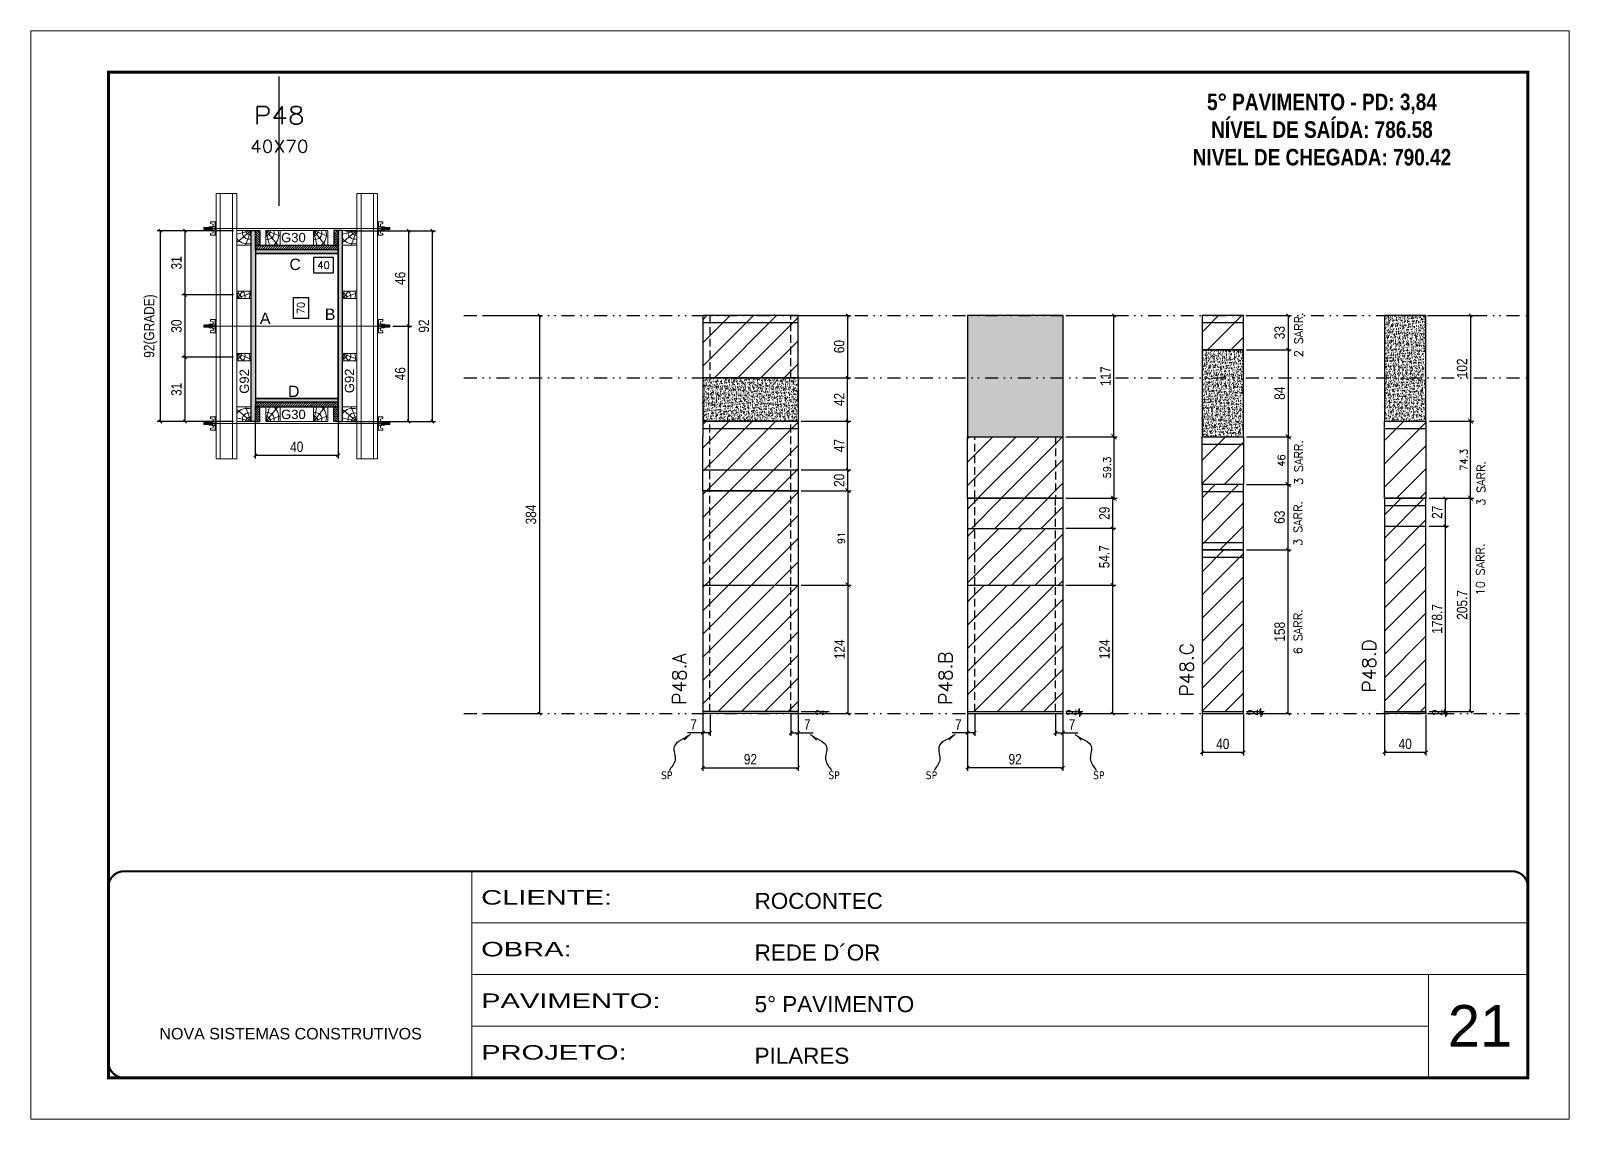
# Model space of a CAD drawing. Extents: x 28748 to 35002, y 14885 to 43501.
# Drawn here: x 28748 to 30233, y 36708 to 37758 of the extents above; entities that cross this region are included whole.
import ezdxf
from ezdxf.enums import TextEntityAlignment as Align

# ---------------------------------------------------------------- set-up
doc = ezdxf.new("R2010")
doc.units = 0
for name, pattern in [('CONTINUO', [0]), ('DASHED', [0.75, 0.5, -0.25]), ('DIVIDE2', [0.625, 0.25, -0.125, 0, -0.125, 0, -0.125]), ('HIDDEN', [0.375, 0.25, -0.125])]:
    doc.linetypes.add(name, pattern=pattern)
for name, color, linetype, lineweight in [('CARIMBO', 255, 'Continuous', 9), ('Folhas', 255, 'Continuous', 9), ('Hachura', 251, 'Continuous', 9), ('Madeira', 126, 'Continuous', 18), ('Perfil Metálico', 224, 'Continuous', 18), ('SARRAFO DE PRESSAO', 251, 'DASHED', 9), ('Texto Seção', 7, 'Continuous', 15)]:
    doc.layers.add(name, color=color, linetype=linetype, lineweight=lineweight)
for name, color, linetype in [('CHAPA', 1, 'Continuous'), ('COTA', 241, 'Continuous'), ('MEIO_PONT', 93, 'Continuous'), ('NOMENCLATURA', 7, 'Continuous'), ('Nível', 160, 'Continuous'), ('Painéis', 200, 'Continuous'), ('SARR_2.2x7', 40, 'Continuous'), ('SARRAFO', 251, 'Continuous'), ('Sarrafo de Pressão', 42, 'HIDDEN'), ('texto', 7, 'Continuous'), ('Texto de Titulo', 7, 'Continuous'), ('Texto Qtd Sarr', 242, 'Continuous'), ('TEXTO_GERAL', 7, 'Continuous')]:
    doc.layers.add(name, color=color, linetype=linetype)
doc.styles.add('ARIAL', font='arial.ttf')
doc.styles.add('COTA TECNICA', font='techl___.ttf', dxfattribs={"height": 10})
doc.styles.add('COTA TECNICA 2X', font='techl___.ttf', dxfattribs={"height": 10})
doc.styles.add('COTA TECNICA-50', font='techl___.ttf', dxfattribs={"height": 10})
doc.styles.add('REGUA-120', font='ROMANS.shx', dxfattribs={"height": 15})
doc.styles.add('ROMANC', font='techb___.ttf', dxfattribs={"height": 2.5})
doc.styles.add('ROMANS', font='romans.shx')
doc.styles.add('SANSSERIF', font='sas_____.pfb')
doc.styles.get("Standard").update_dxf_attribs({"font": 'arial.ttf'})
doc.styles.add('Tecnologia', font='')
doc.styles.get('Tecnologia').set_extended_font_data('Forgotten Futurist')
doc.dimstyles.new('COTA PAINEL-50', dxfattribs={"dimtxt": 10, "dimasz": 3, "dimexe": 3, "dimexo": 3, "dimgap": 3, "dimtad": 1, "dimdec": 1, "dimzin": 12, "dimdsep": 46, "dimtxsty": 'COTA TECNICA-50', "dimblk1": 'OBLIQUE', "dimblk2": 'OBLIQUE', "dimsah": 1, "dimcen": 0.9, "dimclrd": 4, "dimclre": 4, "dimclrt": 240, "dimadec": 1, "dimazin": 3, "dimtfac": 1, "dimtdec": 1, "dimtmove": 0, "dimatfit": 3, "dimfxl": 1, "dimtolj": 1, "dimtzin": 12, "dimarcsym": 0})
doc.dimstyles.new('Cota Paínel', dxfattribs={"dimtxt": 7, "dimasz": 5, "dimexe": 3, "dimexo": 3, "dimgap": 3, "dimtad": 1, "dimdec": 1, "dimzin": 12, "dimdsep": 46, "dimtxsty": 'ROMANS', "dimblk": 'ARCHTICK', "dimcen": 0, "dimclrd": 4, "dimclre": 4, "dimclrt": 1, "dimadec": 1, "dimazin": 3, "dimtfac": 1, "dimtdec": 1, "dimtmove": 0, "dimatfit": 3, "dimldrblk": 'OBLIQUE', "dimfxl": 1, "dimtolj": 1, "dimtzin": 12, "dimarcsym": 0})
doc.dimstyles.new('PAINEL', dxfattribs={"dimtxt": 10, "dimasz": 3, "dimexe": 3, "dimexo": 3, "dimgap": 3, "dimtad": 1, "dimdec": 1, "dimzin": 12, "dimdsep": 46, "dimtxsty": 'COTA TECNICA', "dimblk1": 'OBLIQUE', "dimblk2": 'OBLIQUE', "dimsah": 1, "dimcen": 0.9, "dimclrd": 4, "dimclre": 4, "dimclrt": 240, "dimadec": 1, "dimazin": 3, "dimtfac": 1, "dimtdec": 1, "dimtmove": 0, "dimatfit": 3, "dimfxl": 1, "dimtolj": 1, "dimtzin": 12, "dimarcsym": 0})
doc.dimstyles.new('SECAO PILAR', dxfattribs={"dimtxt": 10, "dimasz": 3, "dimexe": 3, "dimexo": 3, "dimgap": 3, "dimtad": 1, "dimdec": 1, "dimlfac": 0.5, "dimzin": 12, "dimdsep": 46, "dimtxsty": 'COTA TECNICA 2X', "dimblk1": 'OBLIQUE', "dimblk2": 'OBLIQUE', "dimsah": 1, "dimcen": 0.9, "dimclrd": 256, "dimclre": 256, "dimclrt": 256, "dimadec": 1, "dimazin": 3, "dimtfac": 1, "dimtdec": 1, "dimtmove": 0, "dimatfit": 3, "dimfxl": 1, "dimtolj": 1, "dimtzin": 12, "dimarcsym": 0})
doc.dimstyles.new('SECÇÃO 2', dxfattribs={"dimtxt": 7, "dimasz": 6, "dimexe": 0.18, "dimexo": 2, "dimgap": -4, "dimtad": 3, "dimdec": 1, "dimlfac": 0.5, "dimzin": 12, "dimdsep": 46, "dimtxsty": 'ROMANS', "dimblk": 'ARCHTICK', "dimcen": 0.09, "dimse1": 1, "dimse2": 1, "dimsd1": 1, "dimsd2": 1, "dimclrd": 180, "dimclre": 5, "dimclrt": 1, "dimadec": 0, "dimazin": 3, "dimtfac": 1, "dimtdec": 1, "dimtofl": 0, "dimtmove": 0, "dimatfit": 3, "dimldrblk": 'ARCHTICK', "dimfxl": 1, "dimtolj": 1, "dimtzin": 0, "dimarcsym": 0})
doc.dimstyles.get("Standard").update_dxf_attribs({"dimtxt": 0.18, "dimasz": 0.18, "dimexe": 0.18, "dimexo": 0.0625, "dimgap": 0.09, "dimtad": 0, "dimtih": 1, "dimtoh": 1, "dimdec": 4, "dimzin": 0, "dimdsep": 46, "dimtxsty": 'Standard', "dimcen": 0.09, "dimadec": 0, "dimazin": 0, "dimtfac": 1, "dimtdec": 4, "dimtofl": 0, "dimtmove": 0, "dimatfit": 3, "dimfxl": 1, "dimtolj": 1, "dimtzin": 0, "dimarcsym": 0})
pattern_1 = [(45, (-100272.658, 8260.539), (-11.2253202, 11.2253202), [])]
pattern_2 = [(45, (25799.309, 30974.01), (-11.22532, 11.22532), [])]

msp = doc.modelspace()

# ---------------------------------------------------------------- texts
at = {"layer": 'CARIMBO', "style": 'ARIAL'}
msp.add_text('21', height=40, dxfattribs=at).set_placement((30116.2, 36778.01))
at = {"layer": 'NOMENCLATURA', "color": 2, "insert": (29994.67, 37723.93), "char_height": 16, "attachment_point": 2, "style": 'ROMANC'}
msp.add_mtext_dynamic_manual_height_columns('\\P5° PAVIMENTO - PD: 3,84\\PNÍVEL DE SAÍDA: 786.58\\PNIVEL DE CHEGADA: 790.42', width=300.2766, gutter_width=1, heights=[0], dxfattribs=at)
at = {"layer": 'texto', "color": 0, "char_height": 7.5, "attachment_point": 5}
for insert in [(29362.18, 37039.66), (29523.73, 37039.66), (29617.73, 37039.66), (29779.28, 37039.66)]:
    msp.add_mtext('{\\fTahoma|b0|i0|c0|p34;\\C4;SP}', dxfattribs=dict(at, insert=insert))
at = {"layer": 'Texto Seção', "linetype": 'Continuous', "style": 'ROMANS'}
for s, p in [('2 SARR.', (29976.2, 37443.01)), ('3 SARR.', (29976.2, 37319.78)), ('3 SARR.', (30152.26, 37299.7)), ('3 SARR.', (29975.52, 37261.04)), ('10 SARR.', (30151.58, 37213.24)), ('6 SARR.', (29975.52, 37156.55))]:
    msp.add_text(s, height=8, rotation=90, dxfattribs=at).set_placement(p)
at = {"layer": 'Texto Seção', "style": 'REGUA-120'}
for s, p in [('P48.A', (29380.88, 37107.79)), ('P48.B', (29637.82, 37107.79))]:
    msp.add_text(s, height=13, rotation=90, dxfattribs=at).set_placement(p)
at = {"layer": 'Texto Seção', "char_height": 13, "width": 285.3299, "attachment_point": 7, "rotation": 90, "style": 'REGUA-120'}
for s, insert in [('P48.C', (29870.61, 37115.84)), ('P48.D', (30046.66, 37119.62))]:
    msp.add_mtext(s, dxfattribs=dict(at, insert=insert))
at = {"layer": 'TEXTO_GERAL', "style": 'ARIAL'}
for s, p in [('C', (29003.55, 37532.55)), ('A', (28974.59, 37480.49)), ('B', (29037.31, 37484.41)), ('D', (29002.14, 37410.05))]:
    msp.add_text(s, height=11, dxfattribs=at).set_placement(p, align=Align.MIDDLE_CENTER)
at = {"layer": 'TEXTO_GERAL', "color": 0, "linetype": 'Continuous', "style": 'SANSSERIF'}
for p in [(28954.41, 37407.71), (29055.97, 37408.26)]:
    msp.add_text('G92', height=9, rotation=90, dxfattribs=at).set_placement(p, align=Align.MIDDLE_LEFT)
at = {"layer": 'TEXTO_GERAL', "color": 0, "linetype": 'Continuous', "char_height": 9, "width": 285.3299, "style": 'SANSSERIF'}
for insert, attachment_point in [((28989.99, 37562.9), 1), ((28989.99, 37383.19), 7)]:
    msp.add_mtext('G30', dxfattribs=dict(at, insert=insert, attachment_point=attachment_point))

# ---------------------------------------------------------------- blocks, each defined once
blk = doc.blocks.new('9999999999')
at = {"color": 30, "linetype": 'CONTINUO'}
for p, q in [((98564.6, 34230.2), (98564.6, 34429.4)), ((98564.6, 34379.6), (99584, 34379.6)), ((98564.6, 34329.8), (99488, 34329.8)), ((99584, 34329.8), (99488, 34329.8)), ((99488, 34329.8), (99488, 34230.2)), ((98564.6, 34280), (99488, 34280))]:
    blk.add_line(p, q, dxfattribs=at)
at = {"color": 30, "linetype": 'CONTINUO', "const_width": 2}
blk.add_lwpolyline([(99584, 34230.2), (99584, 34414.4, 0.414214), (99569, 34429.4), (98229, 34429.4, 0.414214), (98214, 34414.4), (98214, 34245.2, 0.414214), (98229, 34230.2), (99584, 34230.2)], format="xyb", dxfattribs=at)
at = {"layer": 'Folhas'}
blk.add_lwpolyline([(98139, 34190.2), (99624, 34190.2), (99624, 35240.2), (98139, 35240.2)], close=True, dxfattribs=at)
at = {"layer": 'Folhas', "color": 30, "const_width": 3}
blk.add_lwpolyline([(98214, 34230.2), (99584, 34230.2), (99584, 35200.2), (98214, 35200.2)], close=True, dxfattribs=at)
at = {"color": 7, "linetype": 'Continuous', "ltscale": 5, "style": 'ARIAL'}
for s, height, p in [('ROCONTEC', 15.48, (98837.7, 34393.1)), ('REDE D´OR', 15.48, (98837.7, 34343.3)), ('5° PAVIMENTO', 15.483, (98837.7, 34293.5)), ('NOVA SISTEMAS CONSTRUTIVOS', 11.059, (98263.2, 34267.2)), ('PILARES', 15.48, (98837.7, 34243.7))]:
    blk.add_text(s, height=height, dxfattribs=at).set_placement(p)
at = {"layer": 'Folhas', "color": 7, "style": 'Tecnologia', "width": 1.5}
for s, p in [('CLIENTE:', (98573.7, 34397.2)), ('OBRA:', (98573.7, 34347.3)), ('PAVIMENTO:', (98573.7, 34297.5)), ('PROJETO:', (98573.7, 34247.7))]:
    blk.add_text(s, height=14, dxfattribs=at).set_placement(p)
blk = doc.blocks.new('*D338')
at = {"layer": 'COTA', "color": 180, "lineweight": -2, "transparency": 16777216}
for p, q in [((29016.6, 37500.1), (29001.6, 37500.1)), ((29001.6, 37500.1), (29001.6, 37480.7)), ((29016.6, 37480.7), (29016.6, 37500.1)), ((29001.6, 37480.7), (29016.6, 37480.7))]:
    blk.add_line(p, q, dxfattribs=at)
at = {"layer": 'Defpoints', "color": 0, "transparency": 16777216}
for p in [(28965.1, 37543), (28965.1, 37403), (29020.6, 37403)]:
    blk.add_point(p, dxfattribs=at)
at = {"layer": 'COTA', "color": 1, "transparency": 16777216, "insert": (29009.1, 37490.4), "char_height": 7, "attachment_point": 5, "rotation": 90, "style": 'ROMANS'}
blk.add_mtext('\\A1;70', dxfattribs=at)
blk = doc.blocks.new('_ArchTick')
at = {"color": 0, "linetype": 'ByBlock', "const_width": 0.15}
blk.add_lwpolyline([(-0.5, -0.5), (0.5, 0.5)], dxfattribs=at)
blk = doc.blocks.new('_Oblique')
at = {"color": 0, "linetype": 'ByBlock', "lineweight": -2}
blk.add_line((-0.5, -0.5), (0.5, 0.5), dxfattribs=at)
blk = doc.blocks.new('*D339')
at = {"layer": 'COTA', "lineweight": -2, "transparency": 16777216}
for p, q in [((29052.1, 37565), (29138.9, 37565)), ((29135.9, 37565), (29135.9, 37381)), ((29052.1, 37381), (29138.9, 37381))]:
    blk.add_line(p, q, dxfattribs=at)
at = {"layer": 'Defpoints', "color": 0, "transparency": 16777216}
for p in [(29049.1, 37565), (29049.1, 37381), (29135.9, 37381)]:
    blk.add_point(p, dxfattribs=at)
at = {"layer": 'COTA', "lineweight": -2, "transparency": 16777216, "xscale": 3, "yscale": 3, "zscale": 3}
for p, rotation in [((29135.9, 37565), 90), ((29135.9, 37381), 270)]:
    blk.add_blockref('_Oblique', p, dxfattribs=dict(at, rotation=rotation))
at = {"layer": 'COTA', "transparency": 16777216, "insert": (29127.8, 37473), "char_height": 10, "attachment_point": 5, "rotation": 90, "style": 'COTA TECNICA 2X'}
blk.add_mtext('\\A1;92', dxfattribs=at)
blk = doc.blocks.new('*D340')
at = {"layer": 'COTA', "lineweight": -2, "transparency": 16777216}
for p, q in [((29086.1, 37565), (29116.1, 37565)), ((29113.1, 37565), (29113.1, 37473)), ((29097.9, 37473), (29116.1, 37473))]:
    blk.add_line(p, q, dxfattribs=at)
at = {"layer": 'Defpoints', "color": 0, "transparency": 16777216}
for p in [(29083.1, 37565), (29094.9, 37473), (29113.1, 37473)]:
    blk.add_point(p, dxfattribs=at)
at = {"layer": 'COTA', "lineweight": -2, "transparency": 16777216, "xscale": 3, "yscale": 3, "zscale": 3}
for p, rotation in [((29113.1, 37565), 90), ((29113.1, 37473), 270)]:
    blk.add_blockref('_Oblique', p, dxfattribs=dict(at, rotation=rotation))
at = {"layer": 'COTA', "transparency": 16777216, "insert": (29105, 37519), "char_height": 10, "attachment_point": 5, "rotation": 90, "style": 'COTA TECNICA 2X'}
blk.add_mtext('\\A1;46', dxfattribs=at)
blk = doc.blocks.new('*D341')
at = {"layer": 'COTA', "lineweight": -2, "transparency": 16777216}
for p, q in [((29097.9, 37473), (29116.1, 37473)), ((29113.1, 37381), (29113.1, 37473)), ((29086.1, 37381), (29116.1, 37381))]:
    blk.add_line(p, q, dxfattribs=at)
at = {"layer": 'Defpoints', "color": 0, "transparency": 16777216}
for p in [(29094.9, 37473), (29113.1, 37473), (29083.1, 37381)]:
    blk.add_point(p, dxfattribs=at)
at = {"layer": 'COTA', "lineweight": -2, "transparency": 16777216, "xscale": 3, "yscale": 3, "zscale": 3}
for p, rotation in [((29113.1, 37473), 90), ((29113.1, 37381), 270)]:
    blk.add_blockref('_Oblique', p, dxfattribs=dict(at, rotation=rotation))
at = {"layer": 'COTA', "transparency": 16777216, "insert": (29105, 37427), "char_height": 10, "attachment_point": 5, "rotation": 90, "style": 'COTA TECNICA 2X'}
blk.add_mtext('\\A1;46', dxfattribs=at)
blk = doc.blocks.new('*D342')
at = {"layer": 'COTA', "color": 180, "lineweight": -2, "transparency": 16777216}
for p, q in [((29040.6, 37539.3), (29021.3, 37539.3)), ((29021.3, 37539.3), (29021.3, 37524.3)), ((29040.6, 37524.3), (29040.6, 37539.3)), ((29021.3, 37524.3), (29040.6, 37524.3))]:
    blk.add_line(p, q, dxfattribs=at)
at = {"layer": 'Defpoints', "color": 0, "transparency": 16777216}
for p in [(28965.1, 37543), (29045.1, 37543), (29045.1, 37520.3)]:
    blk.add_point(p, dxfattribs=at)
at = {"layer": 'COTA', "color": 1, "transparency": 16777216, "insert": (29031, 37531.8), "char_height": 7, "attachment_point": 5, "style": 'ROMANS'}
blk.add_mtext('\\A1;40', dxfattribs=at)
blk = doc.blocks.new('titulo1')
at = {"layer": 'Defpoints', "color": 252, "linetype": 'HIDDEN', "ltscale": 2}
blk.add_line((0, 0), (0, 125), dxfattribs=at)
at = {"layer": 'Defpoints', "style": 'ROMANS', "oblique": 15}
blk.add_attdef('FOLHA', text='', height=10, dxfattribs=at).set_placement((0, 15.6), align=Align.MIDDLE_CENTER)
at = {"layer": 'Texto Qtd Sarr', "color": 3, "style": 'ROMANS', "oblique": 15}
for tag, height, p in [('TITULO', 17, (0, 71.4)), ('SEÇÃO', 12, (0, 41.5))]:
    blk.add_attdef(tag, text='', height=height, dxfattribs=at).set_placement(p, align=Align.MIDDLE_CENTER)
blk = doc.blocks.new('PONTALETE')
at = {"layer": 'Madeira'}
for q in [(2.71, 7), (7, 5.76), (7, 1.74)]:
    blk.add_line((0, 0), q, dxfattribs=at)
blk.add_lwpolyline([(0, 0), (7, 0), (7, 7), (0, 7)], close=True, dxfattribs=at)
for centre, radius, start, end in [((2.04, 0.06), 6.23, 37.28179, 109.09128), ((1.09, 0.9), 3.19, 343.60304, 109.98471), ((-0.21, -0.78), 3.09, 14.63219, 86.0383)]:
    blk.add_arc(centre, radius, start, end, dxfattribs=at)
blk = doc.blocks.new('*D343')
at = {"layer": 'COTA', "lineweight": -2, "transparency": 16777216}
for p, q in [((28944.1, 37565), (28870.4, 37565)), ((28873.4, 37565), (28873.4, 37381)), ((28944.1, 37381), (28870.4, 37381))]:
    blk.add_line(p, q, dxfattribs=at)
at = {"layer": 'Defpoints', "color": 0, "transparency": 16777216}
for p in [(28947.1, 37565), (28873.4, 37381), (28947.1, 37381)]:
    blk.add_point(p, dxfattribs=at)
at = {"layer": 'COTA', "lineweight": -2, "transparency": 16777216, "xscale": 3, "yscale": 3, "zscale": 3}
for p, rotation in [((28873.4, 37565), 90), ((28873.4, 37381), 270)]:
    blk.add_blockref('_Oblique', p, dxfattribs=dict(at, rotation=rotation))
at = {"layer": 'COTA', "transparency": 16777216, "insert": (28864.1, 37473), "char_height": 10, "attachment_point": 5, "rotation": 90, "style": 'COTA TECNICA 2X'}
blk.add_mtext('\\A1;92(GRADE)', dxfattribs=at)
blk = doc.blocks.new('MEIO PONTALETE')
at = {"layer": 'Madeira'}
for q in [(2.71, 7), (3.5, 2.88), (3.5, 0.87)]:
    blk.add_line((0, 0), q, dxfattribs=at)
blk.add_lwpolyline([(0, 0), (3.5, 0), (3.5, 7), (0, 7)], close=True, dxfattribs=at)
for centre, radius, start, end in [((2.04, 0.06), 6.23, 76.44987, 109.09128), ((1.09, 0.9), 3.19, 40.90626, 109.98471), ((-0.21, -0.78), 3.09, 14.63219, 86.0383)]:
    blk.add_arc(centre, radius, start, end, dxfattribs=at)
blk = doc.blocks.new('*D344')
at = {"layer": 'COTA', "lineweight": -2, "transparency": 16777216}
for p, q in [((28944.1, 37443), (28894.2, 37443)), ((28897.2, 37443), (28897.2, 37381)), ((28944.1, 37381), (28894.2, 37381))]:
    blk.add_line(p, q, dxfattribs=at)
at = {"layer": 'Defpoints', "color": 0, "transparency": 16777216}
for p in [(28947.1, 37443), (28897.2, 37381), (28947.1, 37381)]:
    blk.add_point(p, dxfattribs=at)
at = {"layer": 'COTA', "lineweight": -2, "transparency": 16777216, "xscale": 3, "yscale": 3, "zscale": 3}
for p, rotation in [((28897.2, 37443), 90), ((28897.2, 37381), 270)]:
    blk.add_blockref('_Oblique', p, dxfattribs=dict(at, rotation=rotation))
at = {"layer": 'COTA', "transparency": 16777216, "insert": (28889, 37412), "char_height": 10, "attachment_point": 5, "rotation": 90, "style": 'COTA TECNICA 2X'}
blk.add_mtext('\\A1;31', dxfattribs=at)
blk = doc.blocks.new('C')
at = {"layer": 'Hachura', "color": 0}
for p, q in [((0, 3.22), (0, -3.22)), ((0.45, 3.22), (0, 3.22)), ((0.46, 3.16), (0, 3.16)), ((0.46, 3.05), (0, 3.05)), ((0.46, 2.88), (0, 2.88)), ((0, 2.75), (0, -1.16)), ((0.46, 2.65), (0, 2.65)), ((0.46, 2.23), (0, 2.23)), ((0.46, 1.51), (0, 1.51)), ((0.39, 0.49), (0.17, 0.49)), ((0.45, -3.23), (0.45, 3.22)), ((0.45, 3.22), (2.58, 3.22)), ((1.74, 0.97), (0.45, 0.97)), ((1.45, 0.1), (0.45, 0.1)), ((1.35, 1.94), (1.35, 0.96)), ((2.58, 2.39), (1.47, 2.09)), ((1.74, -0.97), (1.74, 0.97)), ((1.74, 0.97), (1.74, 0.84)), ((1.74, 0.97), (1.74, 0.84)), ((1.74, 0.84), (3.35, 0.84)), ((3.35, 0.45), (1.74, 0.45)), ((2.58, 3.22), (2.58, 2.39)), ((3.32, 0.84), (3.32, -0.84)), ((3.35, 0.84), (3.35, -0.84)), ((3.68, 0.45), (3.35, 0.45)), ((3.84, -0.52), (3.35, 0.45)), ((3.35, 0.06), (3.67, -0.57)), ((3.68, 0.45), (4.16, -0.52)), ((3.72, 0.5), (4.25, -0.57)), ((4.37, -0.55), (3.83, 0.53)), ((4.15, 0.45), (3.93, 0.45)), ((4.42, -0.52), (3.93, 0.45)), ((4.15, 0.45), (4.26, 0.45)), ((4.26, 0.45), (4.74, -0.52)), ((4.3, 0.5), (4.83, -0.57)), ((4.95, -0.55), (4.41, 0.53)), ((4.51, 0.45), (4.84, 0.45)), ((5, -0.52), (4.51, 0.45)), ((4.84, 0.45), (5.32, -0.52)), ((4.88, 0.5), (5.41, -0.57)), ((5.53, -0.55), (4.99, 0.53)), ((5.58, -0.52), (5.09, 0.45)), ((5.42, 0.45), (5.09, 0.45)), ((5.58, -0.52), (5.09, 0.45)), ((5.42, 0.45), (5.74, -0.19)), ((5.46, 0.5), (5.74, -0.07)), ((5.74, 0.19), (5.57, 0.53)), ((5.74, 0.32), (5.68, 0.45)), ((5.68, 0.45), (5.74, 0.45)), ((5.74, 0.45), (5.9, 0.29)), ((5.74, 0.45), (5.74, -0.52)), ((5.9, -0.36), (5.9, 0.29)), ((0.45, 0), (0, 0)), ((0.46, -1.52), (0, -1.52)), ((0.46, -2.23), (0, -2.23)), ((0.46, -2.65), (0, -2.65)), ((0.46, -2.88), (0, -2.88)), ((0.46, -3.05), (0, -3.05)), ((0.46, -3.16), (0, -3.16)), ((0, -3.22), (2.57, -3.22)), ((0.08, -0.48), (0.29, -0.48)), ((0.29, -0.48), (0.4, -0.48)), ((0.45, 0), (0.45, -0.97)), ((0.45, -0.16), (1.45, -0.16)), ((0.45, -0.65), (0.45, -0.32)), ((0.45, -3.23), (0.45, -0.65)), ((0.45, -0.97), (1.74, -0.97)), ((1.35, -1.94), (1.35, -0.97)), ((2.58, -2.39), (1.47, -2.1)), ((3.35, -0.32), (1.74, -0.32)), ((3.35, -0.84), (1.74, -0.84)), ((2.58, -3.23), (2.58, -2.39)), ((3.35, -0.07), (3.58, -0.52)), ((3.35, -0.52), (3.58, -0.52)), ((3.84, -0.52), (4.16, -0.52)), ((4.42, -0.52), (4.74, -0.52)), ((4.63, -0.52), (4.74, -0.52)), ((5, -0.52), (5.32, -0.52)), ((5.58, -0.52), (5.74, -0.52)), ((5.74, -0.52), (5.9, -0.36)), ((5.74, -0.52), (5.74, -0.52))]:
    blk.add_line(p, q, dxfattribs=at)
for centre, radius, start, end in [((1.52, 1.94), 0.161, 104.74356, 180), ((1.44, -0.03), 0.129, 272.69497, 87.30503), ((3.81, 0.39), 0.143, 25.56881, 154.43119), ((4.39, 0.39), 0.143, 25.56881, 154.43119), ((4.97, 0.39), 0.143, 25.56881, 154.43119), ((5.55, 0.39), 0.143, 25.56881, 154.43119), ((0.17, -0.37), 0.174, 221.74404, 317.85924), ((1.52, -1.94), 0.161, 180, 255.25644), ((3.71, -0.4), 0.174, 222.14076, 318.25596), ((4.29, -0.4), 0.174, 222.14076, 318.25596), ((4.87, -0.4), 0.174, 222.14076, 318.25596), ((5.45, -0.4), 0.174, 222.14076, 318.25596), ((5.61, -0.4), 0.174, 317.85924, 318.25596)]:
    blk.add_arc(centre, radius, start, end, dxfattribs=at)
blk = doc.blocks.new('*D345')
at = {"layer": 'COTA', "lineweight": -2, "transparency": 16777216}
for p, q in [((28944.1, 37565), (28894.2, 37565)), ((28897.2, 37565), (28897.2, 37503)), ((28944.1, 37503), (28894.2, 37503))]:
    blk.add_line(p, q, dxfattribs=at)
at = {"layer": 'Defpoints', "color": 0, "transparency": 16777216}
for p in [(28947.1, 37565), (28897.2, 37503), (28947.1, 37503)]:
    blk.add_point(p, dxfattribs=at)
at = {"layer": 'COTA', "lineweight": -2, "transparency": 16777216, "xscale": 3, "yscale": 3, "zscale": 3}
for p, rotation in [((28897.2, 37565), 90), ((28897.2, 37503), 270)]:
    blk.add_blockref('_Oblique', p, dxfattribs=dict(at, rotation=rotation))
at = {"layer": 'COTA', "transparency": 16777216, "insert": (28889, 37534), "char_height": 10, "attachment_point": 5, "rotation": 90, "style": 'COTA TECNICA 2X'}
blk.add_mtext('\\A1;31', dxfattribs=at)
blk = doc.blocks.new('*D346')
at = {"layer": 'COTA', "lineweight": -2, "transparency": 16777216}
for p, q in [((28944.1, 37503), (28894.2, 37503)), ((28897.2, 37503), (28897.2, 37443)), ((28944.1, 37443), (28894.2, 37443))]:
    blk.add_line(p, q, dxfattribs=at)
at = {"layer": 'Defpoints', "color": 0, "transparency": 16777216}
for p in [(28947.1, 37503), (28897.2, 37443), (28947.1, 37443)]:
    blk.add_point(p, dxfattribs=at)
at = {"layer": 'COTA', "lineweight": -2, "transparency": 16777216, "xscale": 3, "yscale": 3, "zscale": 3}
for p, rotation in [((28897.2, 37503), 90), ((28897.2, 37443), 270)]:
    blk.add_blockref('_Oblique', p, dxfattribs=dict(at, rotation=rotation))
at = {"layer": 'COTA', "transparency": 16777216, "insert": (28889, 37473), "char_height": 10, "attachment_point": 5, "rotation": 90, "style": 'COTA TECNICA 2X'}
blk.add_mtext('\\A1;30', dxfattribs=at)
blk = doc.blocks.new('*D1563')
at = {"layer": 'COTA', "lineweight": -2, "transparency": 16777216}
for p, q in [((28965.1, 37396.4), (28965.1, 37345.4)), ((29045.1, 37396.4), (29045.1, 37345.4)), ((28965.1, 37348.4), (29045.1, 37348.4))]:
    blk.add_line(p, q, dxfattribs=at)
at = {"layer": 'Defpoints', "color": 0, "transparency": 16777216}
for p in [(28965.1, 37399.4), (29045.1, 37399.4), (29045.1, 37348.4)]:
    blk.add_point(p, dxfattribs=at)
at = {"layer": 'COTA', "lineweight": -2, "transparency": 16777216, "xscale": 3, "yscale": 3, "zscale": 3, "rotation": 180}
blk.add_blockref('_Oblique', (28965.1, 37348.4), dxfattribs=at)
at = {"layer": 'COTA', "lineweight": -2, "transparency": 16777216, "xscale": 3, "yscale": 3, "zscale": 3}
blk.add_blockref('_Oblique', (29045.1, 37348.4), dxfattribs=at)
at = {"layer": 'COTA', "transparency": 16777216, "insert": (29005.1, 37356.5), "char_height": 10, "attachment_point": 5, "style": 'COTA TECNICA 2X'}
blk.add_mtext('\\A1;40', dxfattribs=at)
blk = doc.blocks.new('*D1607')
at = {"layer": 'COTA', "color": 4, "linetype": 'ByBlock', "lineweight": -2, "transparency": 16777216}
for p, q in [((29747.5, 37223.2), (29795.8, 37223.2)), ((29792.8, 37099.2), (29792.8, 37223.2)), ((29747.5, 37099.2), (29795.8, 37099.2))]:
    blk.add_line(p, q, dxfattribs=at)
at = {"layer": 'Defpoints', "color": 0, "linetype": 'ByBlock', "transparency": 16777216}
for p in [(29744.5, 37223.2), (29792.8, 37223.2), (29744.5, 37099.2)]:
    blk.add_point(p, dxfattribs=at)
at = {"layer": 'COTA', "color": 4, "linetype": 'ByBlock', "lineweight": -2, "transparency": 16777216, "xscale": 3, "yscale": 3, "zscale": 3}
for p, rotation in [((29792.8, 37223.2), 90), ((29792.8, 37099.2), 270)]:
    blk.add_blockref('_Oblique', p, dxfattribs=dict(at, rotation=rotation))
at = {"layer": 'COTA', "color": 240, "linetype": 'ByBlock', "transparency": 16777216, "insert": (29784.7, 37161.2), "char_height": 10, "attachment_point": 5, "rotation": 90, "style": 'COTA TECNICA'}
blk.add_mtext('\\A1;124', dxfattribs=at)
blk = doc.blocks.new('*D1608')
at = {"layer": 'COTA', "color": 4, "linetype": 'ByBlock', "lineweight": -2, "transparency": 16777216}
for p, q in [((29747.5, 37277.9), (29795.8, 37277.9)), ((29792.8, 37223.2), (29792.8, 37277.9)), ((29747.5, 37223.2), (29795.8, 37223.2))]:
    blk.add_line(p, q, dxfattribs=at)
at = {"layer": 'Defpoints', "color": 0, "linetype": 'ByBlock', "transparency": 16777216}
for p in [(29744.5, 37277.9), (29792.8, 37277.9), (29744.5, 37223.2)]:
    blk.add_point(p, dxfattribs=at)
at = {"layer": 'COTA', "color": 4, "linetype": 'ByBlock', "lineweight": -2, "transparency": 16777216, "xscale": 3, "yscale": 3, "zscale": 3}
for p, rotation in [((29792.8, 37277.9), 90), ((29792.8, 37223.2), 270)]:
    blk.add_blockref('_Oblique', p, dxfattribs=dict(at, rotation=rotation))
at = {"layer": 'COTA', "color": 240, "linetype": 'ByBlock', "transparency": 16777216, "insert": (29784.6, 37250.5), "char_height": 10, "attachment_point": 5, "rotation": 90, "style": 'COTA TECNICA'}
blk.add_mtext('\\A1;54.7', dxfattribs=at)
blk = doc.blocks.new('*D438')
at = {"layer": 'COTA', "color": 4, "linetype": 'ByBlock', "lineweight": -2, "transparency": 16777216}
for p, q in [((29186, 37483.2), (29242.4, 37483.2)), ((29239.4, 37483.2), (29239.4, 37099.2)), ((29186, 37099.2), (29242.4, 37099.2))]:
    blk.add_line(p, q, dxfattribs=at)
at = {"layer": 'Defpoints', "color": 0, "linetype": 'ByBlock', "transparency": 16777216}
for p in [(29183, 37483.2), (29183, 37099.2), (29239.4, 37099.2)]:
    blk.add_point(p, dxfattribs=at)
at = {"layer": 'COTA', "color": 4, "linetype": 'ByBlock', "lineweight": -2, "transparency": 16777216, "xscale": 3, "yscale": 3, "zscale": 3}
for p, rotation in [((29239.4, 37483.2), 90), ((29239.4, 37099.2), 270)]:
    blk.add_blockref('_Oblique', p, dxfattribs=dict(at, rotation=rotation))
at = {"layer": 'COTA', "color": 240, "linetype": 'ByBlock', "transparency": 16777216, "insert": (29231.2, 37291.2), "char_height": 10, "attachment_point": 5, "rotation": 90, "style": 'COTA TECNICA'}
blk.add_mtext('\\A1;384', dxfattribs=at)
blk = doc.blocks.new('*D439')
at = {"layer": 'COTA', "color": 4, "lineweight": -2, "transparency": 16777216}
for p, q in [((29652.5, 37098.2), (29652.5, 37044)), ((29744.5, 37098.2), (29744.5, 37044)), ((29744.5, 37047), (29652.5, 37047))]:
    blk.add_line(p, q, dxfattribs=at)
at = {"layer": 'Defpoints', "color": 0, "transparency": 16777216}
for p in [(29652.5, 37101.2), (29744.5, 37101.2), (29652.5, 37047)]:
    blk.add_point(p, dxfattribs=at)
at = {"layer": 'COTA', "color": 4, "lineweight": -2, "transparency": 16777216, "xscale": 3, "yscale": 3, "zscale": 3, "rotation": 180}
blk.add_blockref('_Oblique', (29652.5, 37047), dxfattribs=at)
at = {"layer": 'COTA', "color": 4, "lineweight": -2, "transparency": 16777216, "xscale": 3, "yscale": 3, "zscale": 3}
blk.add_blockref('_Oblique', (29744.5, 37047), dxfattribs=at)
at = {"layer": 'COTA', "color": 240, "transparency": 16777216, "insert": (29698.5, 37055.1), "char_height": 10, "attachment_point": 5, "style": 'COTA TECNICA'}
blk.add_mtext('\\A1;92', dxfattribs=at)
blk = doc.blocks.new('*D440')
at = {"layer": 'COTA', "color": 4, "lineweight": -2, "transparency": 16777216}
for p, q in [((29652.5, 37096.2), (29652.5, 37077.6)), ((29659.5, 37098.2), (29659.5, 37077.6)), ((29652.5, 37080.6), (29637.8, 37080.6)), ((29659.5, 37080.6), (29652.5, 37080.6))]:
    blk.add_line(p, q, dxfattribs=at)
at = {"layer": 'Defpoints', "color": 0, "transparency": 16777216}
for p in [(29652.5, 37099.2), (29659.5, 37101.2), (29652.5, 37080.6)]:
    blk.add_point(p, dxfattribs=at)
at = {"layer": 'COTA', "color": 4, "lineweight": -2, "transparency": 16777216, "xscale": 3, "yscale": 3, "zscale": 3, "rotation": 180}
blk.add_blockref('_Oblique', (29652.5, 37080.6), dxfattribs=at)
at = {"layer": 'COTA', "color": 4, "lineweight": -2, "transparency": 16777216, "xscale": 3, "yscale": 3, "zscale": 3}
blk.add_blockref('_Oblique', (29659.5, 37080.6), dxfattribs=at)
at = {"layer": 'COTA', "color": 240, "transparency": 16777216, "insert": (29643.6, 37088.7), "char_height": 10, "attachment_point": 5, "style": 'COTA TECNICA-50'}
blk.add_mtext('\\A1;7', dxfattribs=at)
blk = doc.blocks.new('*D441')
at = {"layer": 'COTA', "color": 4, "lineweight": -2, "transparency": 16777216}
for p, q in [((29737.5, 37098.2), (29737.5, 37077.6)), ((29744.5, 37096.2), (29744.5, 37077.6)), ((29737.5, 37080.6), (29744.5, 37080.6)), ((29744.5, 37080.6), (29759.2, 37080.6))]:
    blk.add_line(p, q, dxfattribs=at)
at = {"layer": 'Defpoints', "color": 0, "transparency": 16777216}
for p in [(29737.5, 37101.2), (29744.5, 37099.2), (29744.5, 37080.6)]:
    blk.add_point(p, dxfattribs=at)
at = {"layer": 'COTA', "color": 4, "lineweight": -2, "transparency": 16777216, "xscale": 3, "yscale": 3, "zscale": 3, "rotation": 180}
blk.add_blockref('_Oblique', (29737.5, 37080.6), dxfattribs=at)
at = {"layer": 'COTA', "color": 4, "lineweight": -2, "transparency": 16777216, "xscale": 3, "yscale": 3, "zscale": 3}
blk.add_blockref('_Oblique', (29744.5, 37080.6), dxfattribs=at)
at = {"layer": 'COTA', "color": 240, "transparency": 16777216, "insert": (29753.4, 37088.7), "char_height": 10, "attachment_point": 5, "style": 'COTA TECNICA-50'}
blk.add_mtext('\\A1;7', dxfattribs=at)
blk = doc.blocks.new('*D1609')
at = {"layer": 'COTA', "color": 4, "linetype": 'ByBlock', "lineweight": -2, "transparency": 16777216}
for p, q in [((29492, 37381.2), (29539.8, 37381.2)), ((29536.8, 37334.2), (29536.8, 37381.2)), ((29492, 37334.2), (29539.8, 37334.2))]:
    blk.add_line(p, q, dxfattribs=at)
at = {"layer": 'Defpoints', "color": 0, "linetype": 'ByBlock', "transparency": 16777216}
for p in [(29489, 37381.2), (29536.8, 37381.2), (29489, 37334.2)]:
    blk.add_point(p, dxfattribs=at)
at = {"layer": 'COTA', "color": 4, "linetype": 'ByBlock', "lineweight": -2, "transparency": 16777216, "xscale": 3, "yscale": 3, "zscale": 3}
for p, rotation in [((29536.8, 37381.2), 90), ((29536.8, 37334.2), 270)]:
    blk.add_blockref('_Oblique', p, dxfattribs=dict(at, rotation=rotation))
at = {"layer": 'COTA', "color": 240, "linetype": 'ByBlock', "transparency": 16777216, "insert": (29528.7, 37357.7), "char_height": 10, "attachment_point": 5, "rotation": 90, "style": 'COTA TECNICA'}
blk.add_mtext('\\A1;47', dxfattribs=at)
blk = doc.blocks.new('*D1610')
at = {"layer": 'COTA', "color": 4, "linetype": 'ByBlock', "lineweight": -2, "transparency": 16777216}
for p, q in [((29492, 37423.2), (29539.8, 37423.2)), ((29536.8, 37381.2), (29536.8, 37423.2)), ((29492, 37381.2), (29539.8, 37381.2))]:
    blk.add_line(p, q, dxfattribs=at)
at = {"layer": 'Defpoints', "color": 0, "linetype": 'ByBlock', "transparency": 16777216}
for p in [(29489, 37423.2), (29536.8, 37423.2), (29489, 37381.2)]:
    blk.add_point(p, dxfattribs=at)
at = {"layer": 'COTA', "color": 4, "linetype": 'ByBlock', "lineweight": -2, "transparency": 16777216, "xscale": 3, "yscale": 3, "zscale": 3}
for p, rotation in [((29536.8, 37423.2), 90), ((29536.8, 37381.2), 270)]:
    blk.add_blockref('_Oblique', p, dxfattribs=dict(at, rotation=rotation))
at = {"layer": 'COTA', "color": 240, "linetype": 'ByBlock', "transparency": 16777216, "insert": (29528.7, 37402.2), "char_height": 10, "attachment_point": 5, "rotation": 90, "style": 'COTA TECNICA'}
blk.add_mtext('\\A1;42', dxfattribs=at)
blk = doc.blocks.new('*D442')
at = {"layer": 'COTA', "color": 4, "lineweight": -2, "transparency": 16777216}
for p, q in [((29878.9, 37098.2), (29878.9, 37058.8)), ((29918.9, 37098.2), (29918.9, 37058.8)), ((29878.9, 37061.8), (29918.9, 37061.8))]:
    blk.add_line(p, q, dxfattribs=at)
at = {"layer": 'Defpoints', "color": 0, "transparency": 16777216}
for p in [(29878.9, 37101.2), (29918.9, 37101.2), (29918.9, 37061.8)]:
    blk.add_point(p, dxfattribs=at)
at = {"layer": 'COTA', "color": 4, "lineweight": -2, "transparency": 16777216, "xscale": 3, "yscale": 3, "zscale": 3, "rotation": 180}
blk.add_blockref('_Oblique', (29878.9, 37061.8), dxfattribs=at)
at = {"layer": 'COTA', "color": 4, "lineweight": -2, "transparency": 16777216, "xscale": 3, "yscale": 3, "zscale": 3}
blk.add_blockref('_Oblique', (29918.9, 37061.8), dxfattribs=at)
at = {"layer": 'COTA', "color": 240, "transparency": 16777216, "insert": (29898.9, 37069.9), "char_height": 10, "attachment_point": 5, "style": 'COTA TECNICA'}
blk.add_mtext('\\A1;40', dxfattribs=at)
blk = doc.blocks.new('*D1611')
at = {"layer": 'COTA', "color": 4, "linetype": 'ByBlock', "lineweight": -2, "transparency": 16777216}
for p, q in [((29921.9, 37257.1), (29965, 37257.1)), ((29962, 37099.2), (29962, 37257.1)), ((29921.9, 37099.2), (29965, 37099.2))]:
    blk.add_line(p, q, dxfattribs=at)
at = {"layer": 'Defpoints', "color": 0, "linetype": 'ByBlock', "transparency": 16777216}
for p in [(29918.9, 37257.1), (29962, 37257.1), (29918.9, 37099.2)]:
    blk.add_point(p, dxfattribs=at)
at = {"layer": 'COTA', "color": 4, "linetype": 'ByBlock', "lineweight": -2, "transparency": 16777216, "xscale": 3, "yscale": 3, "zscale": 3}
for p, rotation in [((29962, 37257.1), 90), ((29962, 37099.2), 270)]:
    blk.add_blockref('_Oblique', p, dxfattribs=dict(at, rotation=rotation))
at = {"layer": 'COTA', "color": 240, "linetype": 'ByBlock', "transparency": 16777216, "insert": (29953.9, 37178.1), "char_height": 10, "attachment_point": 5, "rotation": 90, "style": 'COTA TECNICA'}
blk.add_mtext('\\A1;158', dxfattribs=at)
blk = doc.blocks.new('*D1612')
at = {"layer": 'COTA', "color": 4, "linetype": 'ByBlock', "lineweight": -2, "transparency": 16777216}
for p, q in [((29921.9, 37320.1), (29965, 37320.1)), ((29962, 37257.1), (29962, 37320.1)), ((29921.9, 37257.1), (29965, 37257.1))]:
    blk.add_line(p, q, dxfattribs=at)
at = {"layer": 'Defpoints', "color": 0, "linetype": 'ByBlock', "transparency": 16777216}
for p in [(29918.9, 37320.1), (29962, 37320.1), (29918.9, 37257.1)]:
    blk.add_point(p, dxfattribs=at)
at = {"layer": 'COTA', "color": 4, "linetype": 'ByBlock', "lineweight": -2, "transparency": 16777216, "xscale": 3, "yscale": 3, "zscale": 3}
for p, rotation in [((29962, 37320.1), 90), ((29962, 37257.1), 270)]:
    blk.add_blockref('_Oblique', p, dxfattribs=dict(at, rotation=rotation))
at = {"layer": 'COTA', "color": 240, "linetype": 'ByBlock', "transparency": 16777216, "insert": (29953.8, 37288.6), "char_height": 10, "attachment_point": 5, "rotation": 90, "style": 'COTA TECNICA'}
blk.add_mtext('\\A1;63', dxfattribs=at)
blk = doc.blocks.new('*D443')
at = {"layer": 'COTA', "color": 4, "lineweight": -2, "transparency": 16777216}
for p, q in [((30055, 37098.2), (30055, 37058.8)), ((30095, 37098.2), (30095, 37058.8)), ((30055, 37061.8), (30095, 37061.8))]:
    blk.add_line(p, q, dxfattribs=at)
at = {"layer": 'Defpoints', "color": 0, "transparency": 16777216}
for p in [(30055, 37101.2), (30095, 37101.2), (30095, 37061.8)]:
    blk.add_point(p, dxfattribs=at)
at = {"layer": 'COTA', "color": 4, "lineweight": -2, "transparency": 16777216, "xscale": 3, "yscale": 3, "zscale": 3, "rotation": 180}
blk.add_blockref('_Oblique', (30055, 37061.8), dxfattribs=at)
at = {"layer": 'COTA', "color": 4, "lineweight": -2, "transparency": 16777216, "xscale": 3, "yscale": 3, "zscale": 3}
blk.add_blockref('_Oblique', (30095, 37061.8), dxfattribs=at)
at = {"layer": 'COTA', "color": 240, "transparency": 16777216, "insert": (30075, 37069.9), "char_height": 10, "attachment_point": 5, "style": 'COTA TECNICA'}
blk.add_mtext('\\A1;40', dxfattribs=at)
blk = doc.blocks.new('*D444')
at = {"layer": 'COTA', "color": 4, "lineweight": -2, "transparency": 16777216}
for p, q in [((30098, 37101.2), (30116.9, 37101.2)), ((30098, 37099.2), (30116.9, 37099.2)), ((30113.9, 37101.2), (30113.9, 37104.2)), ((30113.9, 37099.2), (30113.9, 37101.2)), ((30113.9, 37099.2), (30113.9, 37096.2))]:
    blk.add_line(p, q, dxfattribs=at)
at = {"layer": 'Defpoints', "color": 0, "transparency": 16777216}
for p in [(30095, 37101.2), (30095, 37099.2), (30113.9, 37101.2)]:
    blk.add_point(p, dxfattribs=at)
at = {"layer": 'COTA', "color": 4, "lineweight": -2, "transparency": 16777216, "xscale": 3, "yscale": 3, "zscale": 3}
for p, rotation in [((30113.9, 37101.2), 270), ((30113.9, 37099.2), 90)]:
    blk.add_blockref('_Oblique', p, dxfattribs=dict(at, rotation=rotation))
at = {"layer": 'COTA', "color": 240, "transparency": 16777216, "insert": (30105.9, 37100.2), "char_height": 10, "attachment_point": 5, "rotation": 90, "style": 'COTA TECNICA-50'}
blk.add_mtext('\\A1;2', dxfattribs=at)
blk = doc.blocks.new('*D1613')
at = {"layer": 'COTA', "color": 4, "linetype": 'ByBlock', "lineweight": -2, "transparency": 16777216}
for p, q in [((30098, 37306.9), (30141.1, 37306.9)), ((30138.1, 37101.2), (30138.1, 37306.9)), ((30098, 37101.2), (30141.1, 37101.2))]:
    blk.add_line(p, q, dxfattribs=at)
at = {"layer": 'Defpoints', "color": 0, "linetype": 'ByBlock', "transparency": 16777216}
for p in [(30095, 37306.9), (30138.1, 37306.9), (30095, 37101.2)]:
    blk.add_point(p, dxfattribs=at)
at = {"layer": 'COTA', "color": 4, "linetype": 'ByBlock', "lineweight": -2, "transparency": 16777216, "xscale": 3, "yscale": 3, "zscale": 3}
for p, rotation in [((30138.1, 37306.9), 90), ((30138.1, 37101.2), 270)]:
    blk.add_blockref('_Oblique', p, dxfattribs=dict(at, rotation=rotation))
at = {"layer": 'COTA', "color": 240, "linetype": 'ByBlock', "transparency": 16777216, "insert": (30130, 37204), "char_height": 10, "attachment_point": 5, "rotation": 90, "style": 'COTA TECNICA'}
blk.add_mtext('\\A1;205.7', dxfattribs=at)
blk = doc.blocks.new('*D1614')
at = {"layer": 'COTA', "color": 4, "linetype": 'ByBlock', "lineweight": -2, "transparency": 16777216}
for p, q in [((30098, 37279.9), (30116.9, 37279.9)), ((30113.9, 37101.2), (30113.9, 37279.9)), ((30098, 37101.2), (30116.9, 37101.2))]:
    blk.add_line(p, q, dxfattribs=at)
at = {"layer": 'Defpoints', "color": 0, "linetype": 'ByBlock', "transparency": 16777216}
for p in [(30095, 37279.9), (30113.9, 37279.9), (30095, 37101.2)]:
    blk.add_point(p, dxfattribs=at)
at = {"layer": 'COTA', "color": 4, "linetype": 'ByBlock', "lineweight": -2, "transparency": 16777216, "xscale": 3, "yscale": 3, "zscale": 3}
for p, rotation in [((30113.9, 37279.9), 90), ((30113.9, 37101.2), 270)]:
    blk.add_blockref('_Oblique', p, dxfattribs=dict(at, rotation=rotation))
at = {"layer": 'COTA', "color": 240, "linetype": 'ByBlock', "transparency": 16777216, "insert": (30105.8, 37190.5), "char_height": 10, "attachment_point": 5, "rotation": 90, "style": 'COTA TECNICA'}
blk.add_mtext('\\A1;178.7', dxfattribs=at)
blk = doc.blocks.new('*D1615')
at = {"layer": 'COTA', "color": 4, "linetype": 'ByBlock', "lineweight": -2, "transparency": 16777216}
for p, q in [((30098, 37306.9), (30116.9, 37306.9)), ((30113.9, 37279.9), (30113.9, 37306.9)), ((30098, 37279.9), (30116.9, 37279.9))]:
    blk.add_line(p, q, dxfattribs=at)
at = {"layer": 'Defpoints', "color": 0, "linetype": 'ByBlock', "transparency": 16777216}
for p in [(30095, 37306.9), (30113.9, 37306.9), (30095, 37279.9)]:
    blk.add_point(p, dxfattribs=at)
at = {"layer": 'COTA', "color": 4, "linetype": 'ByBlock', "lineweight": -2, "transparency": 16777216, "xscale": 3, "yscale": 3, "zscale": 3}
for p, rotation in [((30113.9, 37306.9), 90), ((30113.9, 37279.9), 270)]:
    blk.add_blockref('_Oblique', p, dxfattribs=dict(at, rotation=rotation))
at = {"layer": 'COTA', "color": 240, "linetype": 'ByBlock', "transparency": 16777216, "insert": (30105.8, 37293.4), "char_height": 10, "attachment_point": 5, "rotation": 90, "style": 'COTA TECNICA'}
blk.add_mtext('\\A1;27', dxfattribs=at)
blk = doc.blocks.new('*D1616')
at = {"layer": 'COTA', "color": 4, "linetype": 'ByBlock', "lineweight": -2, "transparency": 16777216}
for p, q in [((29747.5, 37306.9), (29795.8, 37306.9)), ((29792.8, 37277.9), (29792.8, 37306.9)), ((29747.5, 37277.9), (29795.8, 37277.9))]:
    blk.add_line(p, q, dxfattribs=at)
at = {"layer": 'Defpoints', "color": 0, "linetype": 'ByBlock', "transparency": 16777216}
for p in [(29744.5, 37306.9), (29792.8, 37306.9), (29744.5, 37277.9)]:
    blk.add_point(p, dxfattribs=at)
at = {"layer": 'COTA', "color": 4, "linetype": 'ByBlock', "lineweight": -2, "transparency": 16777216, "xscale": 3, "yscale": 3, "zscale": 3}
for p, rotation in [((29792.8, 37306.9), 90), ((29792.8, 37277.9), 270)]:
    blk.add_blockref('_Oblique', p, dxfattribs=dict(at, rotation=rotation))
at = {"layer": 'COTA', "color": 240, "linetype": 'ByBlock', "transparency": 16777216, "insert": (29784.7, 37292.4), "char_height": 10, "attachment_point": 5, "rotation": 90, "style": 'COTA TECNICA'}
blk.add_mtext('\\A1;29', dxfattribs=at)
blk = doc.blocks.new('*D1617')
at = {"layer": 'COTA', "color": 4, "linetype": 'ByBlock', "lineweight": -2, "transparency": 16777216}
for p, q in [((29747.5, 37483.2), (29796.9, 37483.2)), ((29793.9, 37366.2), (29793.9, 37483.2)), ((29747.5, 37366.2), (29796.9, 37366.2))]:
    blk.add_line(p, q, dxfattribs=at)
at = {"layer": 'Defpoints', "color": 0, "linetype": 'ByBlock', "transparency": 16777216}
for p in [(29744.5, 37483.2), (29793.9, 37483.2), (29744.5, 37366.2)]:
    blk.add_point(p, dxfattribs=at)
at = {"layer": 'COTA', "color": 4, "linetype": 'ByBlock', "lineweight": -2, "transparency": 16777216, "xscale": 3, "yscale": 3, "zscale": 3}
for p, rotation in [((29793.9, 37483.2), 90), ((29793.9, 37366.2), 270)]:
    blk.add_blockref('_Oblique', p, dxfattribs=dict(at, rotation=rotation))
at = {"layer": 'COTA', "color": 240, "linetype": 'ByBlock', "transparency": 16777216, "insert": (29785.8, 37424.7), "char_height": 10, "attachment_point": 5, "rotation": 90, "style": 'COTA TECNICA'}
blk.add_mtext('\\A1;117', dxfattribs=at)
blk = doc.blocks.new('*D1618')
at = {"layer": 'COTA', "color": 4, "linetype": 'ByBlock', "lineweight": -2, "transparency": 16777216}
for p, q in [((29921.9, 37450.2), (29965, 37450.2)), ((29962, 37450.2), (29962, 37366.2)), ((29921.9, 37366.2), (29965, 37366.2))]:
    blk.add_line(p, q, dxfattribs=at)
at = {"layer": 'Defpoints', "color": 0, "linetype": 'ByBlock', "transparency": 16777216}
for p in [(29918.9, 37450.2), (29918.9, 37366.2), (29962, 37366.2)]:
    blk.add_point(p, dxfattribs=at)
at = {"layer": 'COTA', "color": 4, "linetype": 'ByBlock', "lineweight": -2, "transparency": 16777216, "xscale": 3, "yscale": 3, "zscale": 3}
for p, rotation in [((29962, 37450.2), 90), ((29962, 37366.2), 270)]:
    blk.add_blockref('_Oblique', p, dxfattribs=dict(at, rotation=rotation))
at = {"layer": 'COTA', "color": 240, "linetype": 'ByBlock', "transparency": 16777216, "insert": (29953.9, 37408.2), "char_height": 10, "attachment_point": 5, "rotation": 90, "style": 'COTA TECNICA'}
blk.add_mtext('\\A1;84', dxfattribs=at)
blk = doc.blocks.new('*D1619')
at = {"layer": 'COTA', "color": 4, "linetype": 'ByBlock', "lineweight": -2, "transparency": 16777216}
for p, q in [((30098, 37483.2), (30141.1, 37483.2)), ((30138.1, 37483.2), (30138.1, 37381.2)), ((30098, 37381.2), (30141.1, 37381.2))]:
    blk.add_line(p, q, dxfattribs=at)
at = {"layer": 'Defpoints', "color": 0, "linetype": 'ByBlock', "transparency": 16777216}
for p in [(30095, 37483.2), (30095, 37381.2), (30138.1, 37381.2)]:
    blk.add_point(p, dxfattribs=at)
at = {"layer": 'COTA', "color": 4, "linetype": 'ByBlock', "lineweight": -2, "transparency": 16777216, "xscale": 3, "yscale": 3, "zscale": 3}
for p, rotation in [((30138.1, 37483.2), 90), ((30138.1, 37381.2), 270)]:
    blk.add_blockref('_Oblique', p, dxfattribs=dict(at, rotation=rotation))
at = {"layer": 'COTA', "color": 240, "linetype": 'ByBlock', "transparency": 16777216, "insert": (30130, 37432.2), "char_height": 10, "attachment_point": 5, "rotation": 90, "style": 'COTA TECNICA'}
blk.add_mtext('\\A1;102', dxfattribs=at)
blk = doc.blocks.new('*D1620')
at = {"layer": 'COTA', "color": 4, "lineweight": -2, "transparency": 16777216}
for p, q in [((29921.9, 37101.2), (29938.8, 37101.2)), ((29921.9, 37099.2), (29938.8, 37099.2)), ((29935.8, 37101.2), (29935.8, 37104.2)), ((29935.8, 37099.2), (29935.8, 37101.2)), ((29935.8, 37099.2), (29935.8, 37096.2))]:
    blk.add_line(p, q, dxfattribs=at)
at = {"layer": 'Defpoints', "color": 0, "transparency": 16777216}
for p in [(29918.9, 37101.2), (29918.9, 37099.2), (29935.8, 37101.2)]:
    blk.add_point(p, dxfattribs=at)
at = {"layer": 'COTA', "color": 4, "lineweight": -2, "transparency": 16777216, "xscale": 3, "yscale": 3, "zscale": 3}
for p, rotation in [((29935.8, 37101.2), 270), ((29935.8, 37099.2), 90)]:
    blk.add_blockref('_Oblique', p, dxfattribs=dict(at, rotation=rotation))
at = {"layer": 'COTA', "color": 240, "transparency": 16777216, "insert": (29927.8, 37100.2), "char_height": 10, "attachment_point": 5, "rotation": 90, "style": 'COTA TECNICA-50'}
blk.add_mtext('\\A1;2', dxfattribs=at)
blk = doc.blocks.new('*D445')
at = {"layer": 'COTA', "color": 4, "linetype": 'ByBlock', "lineweight": -2, "transparency": 16777216}
for p, q in [((29492, 37223.2), (29540.2, 37223.2)), ((29537.2, 37099.2), (29537.2, 37223.2)), ((29492, 37099.2), (29540.2, 37099.2))]:
    blk.add_line(p, q, dxfattribs=at)
at = {"layer": 'Defpoints', "color": 0, "linetype": 'ByBlock', "transparency": 16777216}
for p in [(29489, 37223.2), (29537.2, 37223.2), (29489, 37099.2)]:
    blk.add_point(p, dxfattribs=at)
at = {"layer": 'COTA', "color": 4, "linetype": 'ByBlock', "lineweight": -2, "transparency": 16777216, "xscale": 3, "yscale": 3, "zscale": 3}
for p, rotation in [((29537.2, 37223.2), 90), ((29537.2, 37099.2), 270)]:
    blk.add_blockref('_Oblique', p, dxfattribs=dict(at, rotation=rotation))
at = {"layer": 'COTA', "color": 240, "linetype": 'ByBlock', "transparency": 16777216, "insert": (29529.1, 37161.2), "char_height": 10, "attachment_point": 5, "rotation": 90, "style": 'COTA TECNICA'}
blk.add_mtext('\\A1;124', dxfattribs=at)
blk = doc.blocks.new('*D446')
at = {"layer": 'COTA', "color": 4, "lineweight": -2, "transparency": 16777216}
for p, q in [((29747.5, 37101.2), (29763.7, 37101.2)), ((29747.5, 37099.2), (29763.7, 37099.2)), ((29760.7, 37101.2), (29760.7, 37104.2)), ((29760.7, 37099.2), (29760.7, 37101.2)), ((29760.7, 37099.2), (29760.7, 37096.2))]:
    blk.add_line(p, q, dxfattribs=at)
at = {"layer": 'Defpoints', "color": 0, "transparency": 16777216}
for p in [(29744.5, 37101.2), (29744.5, 37099.2), (29760.7, 37101.2)]:
    blk.add_point(p, dxfattribs=at)
at = {"layer": 'COTA', "color": 4, "lineweight": -2, "transparency": 16777216, "xscale": 3, "yscale": 3, "zscale": 3}
for p, rotation in [((29760.7, 37101.2), 270), ((29760.7, 37099.2), 90)]:
    blk.add_blockref('_Oblique', p, dxfattribs=dict(at, rotation=rotation))
at = {"layer": 'COTA', "color": 240, "transparency": 16777216, "insert": (29752.7, 37100.2), "char_height": 10, "attachment_point": 5, "rotation": 90, "style": 'COTA TECNICA-50'}
blk.add_mtext('\\A1;2', dxfattribs=at)
blk = doc.blocks.new('*D447')
at = {"layer": 'COTA', "color": 4, "lineweight": -2, "transparency": 16777216}
for p, q in [((29397, 37098.2), (29397, 37044)), ((29489, 37098.2), (29489, 37044)), ((29397, 37047), (29489, 37047))]:
    blk.add_line(p, q, dxfattribs=at)
at = {"layer": 'Defpoints', "color": 0, "transparency": 16777216}
for p in [(29397, 37101.2), (29489, 37101.2), (29489, 37047)]:
    blk.add_point(p, dxfattribs=at)
at = {"layer": 'COTA', "color": 4, "lineweight": -2, "transparency": 16777216, "xscale": 3, "yscale": 3, "zscale": 3, "rotation": 180}
blk.add_blockref('_Oblique', (29397, 37047), dxfattribs=at)
at = {"layer": 'COTA', "color": 4, "lineweight": -2, "transparency": 16777216, "xscale": 3, "yscale": 3, "zscale": 3}
blk.add_blockref('_Oblique', (29489, 37047), dxfattribs=at)
at = {"layer": 'COTA', "color": 240, "transparency": 16777216, "insert": (29443, 37055.1), "char_height": 10, "attachment_point": 5, "style": 'COTA TECNICA'}
blk.add_mtext('\\A1;92', dxfattribs=at)
blk = doc.blocks.new('*D464')
at = {"layer": 'COTA', "color": 4, "lineweight": -2, "transparency": 16777216}
for p, q in [((29482, 37098.2), (29482, 37077.6)), ((29489, 37096.2), (29489, 37077.6)), ((29482, 37080.6), (29489, 37080.6)), ((29489, 37080.6), (29503.7, 37080.6))]:
    blk.add_line(p, q, dxfattribs=at)
at = {"layer": 'Defpoints', "color": 0, "transparency": 16777216}
for p in [(29482, 37101.2), (29489, 37099.2), (29489, 37080.6)]:
    blk.add_point(p, dxfattribs=at)
at = {"layer": 'COTA', "color": 4, "lineweight": -2, "transparency": 16777216, "xscale": 3, "yscale": 3, "zscale": 3, "rotation": 180}
blk.add_blockref('_Oblique', (29482, 37080.6), dxfattribs=at)
at = {"layer": 'COTA', "color": 4, "lineweight": -2, "transparency": 16777216, "xscale": 3, "yscale": 3, "zscale": 3}
blk.add_blockref('_Oblique', (29489, 37080.6), dxfattribs=at)
at = {"layer": 'COTA', "color": 240, "transparency": 16777216, "insert": (29497.8, 37088.7), "char_height": 10, "attachment_point": 5, "style": 'COTA TECNICA-50'}
blk.add_mtext('\\A1;7', dxfattribs=at)
blk = doc.blocks.new('*D465')
at = {"layer": 'COTA', "color": 4, "lineweight": -2, "transparency": 16777216}
for p, q in [((29397, 37096.2), (29397, 37077.6)), ((29404, 37098.2), (29404, 37077.6)), ((29397, 37080.6), (29382.2, 37080.6)), ((29404, 37080.6), (29397, 37080.6))]:
    blk.add_line(p, q, dxfattribs=at)
at = {"layer": 'Defpoints', "color": 0, "transparency": 16777216}
for p in [(29397, 37099.2), (29404, 37101.2), (29397, 37080.6)]:
    blk.add_point(p, dxfattribs=at)
at = {"layer": 'COTA', "color": 4, "lineweight": -2, "transparency": 16777216, "xscale": 3, "yscale": 3, "zscale": 3, "rotation": 180}
blk.add_blockref('_Oblique', (29397, 37080.6), dxfattribs=at)
at = {"layer": 'COTA', "color": 4, "lineweight": -2, "transparency": 16777216, "xscale": 3, "yscale": 3, "zscale": 3}
blk.add_blockref('_Oblique', (29404, 37080.6), dxfattribs=at)
at = {"layer": 'COTA', "color": 240, "transparency": 16777216, "insert": (29388.1, 37088.7), "char_height": 10, "attachment_point": 5, "style": 'COTA TECNICA-50'}
blk.add_mtext('\\A1;7', dxfattribs=at)
blk = doc.blocks.new('*D1625')
at = {"layer": 'COTA', "color": 4, "lineweight": -2, "transparency": 16777216}
for p, q in [((29492, 37314.2), (29540.2, 37314.2)), ((29537.2, 37223.2), (29537.2, 37314.2)), ((29492, 37223.2), (29540.2, 37223.2))]:
    blk.add_line(p, q, dxfattribs=at)
at = {"layer": 'Defpoints', "color": 0, "transparency": 16777216}
for p in [(29489, 37314.2), (29537.2, 37314.2), (29489, 37223.2)]:
    blk.add_point(p, dxfattribs=at)
at = {"layer": 'COTA', "color": 4, "lineweight": -2, "transparency": 16777216, "xscale": 5, "yscale": 5, "zscale": 5}
for p, rotation in [((29537.2, 37314.2), 90), ((29537.2, 37223.2), 270)]:
    blk.add_blockref('_ArchTick', p, dxfattribs=dict(at, rotation=rotation))
at = {"layer": 'COTA', "color": 1, "transparency": 16777216, "insert": (29530.7, 37268.7), "char_height": 7, "attachment_point": 5, "rotation": 90, "style": 'ROMANS'}
blk.add_mtext('\\A1;91', dxfattribs=at)
blk = doc.blocks.new('*D1626')
at = {"layer": 'COTA', "color": 4, "lineweight": -2, "transparency": 16777216}
for p, q in [((30098, 37381.2), (30141.1, 37381.2)), ((30138.1, 37306.9), (30138.1, 37381.2)), ((30098, 37306.9), (30141.1, 37306.9))]:
    blk.add_line(p, q, dxfattribs=at)
at = {"layer": 'Defpoints', "color": 0, "transparency": 16777216}
for p in [(30095, 37381.2), (30138.1, 37381.2), (30095, 37306.9)]:
    blk.add_point(p, dxfattribs=at)
at = {"layer": 'COTA', "color": 4, "lineweight": -2, "transparency": 16777216, "xscale": 5, "yscale": 5, "zscale": 5}
for p, rotation in [((30138.1, 37381.2), 90), ((30138.1, 37306.9), 270)]:
    blk.add_blockref('_ArchTick', p, dxfattribs=dict(at, rotation=rotation))
at = {"layer": 'COTA', "color": 1, "transparency": 16777216, "insert": (30131.6, 37344), "char_height": 7, "attachment_point": 5, "rotation": 90, "style": 'ROMANS'}
blk.add_mtext('\\A1;74.3', dxfattribs=at)
blk = doc.blocks.new('*D1627')
at = {"layer": 'COTA', "color": 4, "lineweight": -2, "transparency": 16777216}
for p, q in [((29921.9, 37366.2), (29965, 37366.2)), ((29962, 37320.1), (29962, 37366.2)), ((29921.9, 37320.1), (29965, 37320.1))]:
    blk.add_line(p, q, dxfattribs=at)
at = {"layer": 'Defpoints', "color": 0, "transparency": 16777216}
for p in [(29918.9, 37366.2), (29962, 37366.2), (29918.9, 37320.1)]:
    blk.add_point(p, dxfattribs=at)
at = {"layer": 'COTA', "color": 4, "lineweight": -2, "transparency": 16777216, "xscale": 5, "yscale": 5, "zscale": 5}
for p, rotation in [((29962, 37366.2), 90), ((29962, 37320.1), 270)]:
    blk.add_blockref('_ArchTick', p, dxfattribs=dict(at, rotation=rotation))
at = {"layer": 'COTA', "color": 1, "transparency": 16777216, "insert": (29955.5, 37343.2), "char_height": 7, "attachment_point": 5, "rotation": 90, "style": 'ROMANS'}
blk.add_mtext('\\A1;46', dxfattribs=at)
blk = doc.blocks.new('*D466')
at = {"layer": 'COTA', "color": 4, "lineweight": -2, "transparency": 16777216}
for p, q in [((29747.5, 37366.2), (29796.9, 37366.2)), ((29793.9, 37366.2), (29793.9, 37306.9)), ((29747.5, 37306.9), (29796.9, 37306.9))]:
    blk.add_line(p, q, dxfattribs=at)
at = {"layer": 'Defpoints', "color": 0, "transparency": 16777216}
for p in [(29744.5, 37366.2), (29744.5, 37306.9), (29793.9, 37306.9)]:
    blk.add_point(p, dxfattribs=at)
at = {"layer": 'COTA', "color": 4, "lineweight": -2, "transparency": 16777216, "xscale": 5, "yscale": 5, "zscale": 5}
for p, rotation in [((29793.9, 37366.2), 90), ((29793.9, 37306.9), 270)]:
    blk.add_blockref('_ArchTick', p, dxfattribs=dict(at, rotation=rotation))
at = {"layer": 'COTA', "color": 1, "transparency": 16777216, "insert": (29787.4, 37336.5), "char_height": 7, "attachment_point": 5, "rotation": 90, "style": 'ROMANS'}
blk.add_mtext('\\A1;59.3', dxfattribs=at)
blk = doc.blocks.new('*D467')
at = {"layer": 'COTA', "color": 4, "lineweight": -2, "transparency": 16777216}
for p, q in [((29492, 37101.2), (29519.1, 37101.2)), ((29492, 37099.2), (29519.1, 37099.2)), ((29516.1, 37099.2), (29516.1, 37101.2))]:
    blk.add_line(p, q, dxfattribs=at)
at = {"layer": 'Defpoints', "color": 0, "transparency": 16777216}
for p in [(29489, 37101.2), (29489, 37099.2), (29516.1, 37101.2)]:
    blk.add_point(p, dxfattribs=at)
at = {"layer": 'COTA', "color": 1, "transparency": 16777216, "insert": (29509.6, 37100.2), "char_height": 7, "attachment_point": 5, "rotation": 90, "style": 'ROMANS'}
blk.add_mtext('\\A1;2', dxfattribs=at)
blk = doc.blocks.new('*D2241')
at = {"layer": 'COTA', "color": 4, "lineweight": -2, "transparency": 16777216}
for p, q in [((29492, 37483.2), (29539.8, 37483.2)), ((29536.8, 37483.2), (29536.8, 37423.2)), ((29492, 37423.2), (29539.8, 37423.2))]:
    blk.add_line(p, q, dxfattribs=at)
at = {"layer": 'Defpoints', "color": 0, "transparency": 16777216}
for p in [(29489, 37483.2), (29489, 37423.2), (29536.8, 37423.2)]:
    blk.add_point(p, dxfattribs=at)
at = {"layer": 'COTA', "color": 4, "lineweight": -2, "transparency": 16777216, "xscale": 3, "yscale": 3, "zscale": 3}
for p, rotation in [((29536.8, 37483.2), 90), ((29536.8, 37423.2), 270)]:
    blk.add_blockref('_Oblique', p, dxfattribs=dict(at, rotation=rotation))
at = {"layer": 'COTA', "color": 240, "transparency": 16777216, "insert": (29528.7, 37453.2), "char_height": 10, "attachment_point": 5, "rotation": 90, "style": 'COTA TECNICA'}
blk.add_mtext('\\A1;60', dxfattribs=at)
blk = doc.blocks.new('*D2242')
at = {"layer": 'COTA', "color": 4, "lineweight": -2, "transparency": 16777216}
for p, q in [((29921.9, 37483.2), (29965, 37483.2)), ((29962, 37483.2), (29962, 37450.2)), ((29921.9, 37450.2), (29965, 37450.2))]:
    blk.add_line(p, q, dxfattribs=at)
at = {"layer": 'Defpoints', "color": 0, "transparency": 16777216}
for p in [(29918.9, 37483.2), (29918.9, 37450.2), (29962, 37450.2)]:
    blk.add_point(p, dxfattribs=at)
at = {"layer": 'COTA', "color": 4, "lineweight": -2, "transparency": 16777216, "xscale": 3, "yscale": 3, "zscale": 3}
for p, rotation in [((29962, 37483.2), 90), ((29962, 37450.2), 270)]:
    blk.add_blockref('_Oblique', p, dxfattribs=dict(at, rotation=rotation))
at = {"layer": 'COTA', "color": 240, "transparency": 16777216, "insert": (29953.8, 37466.7), "char_height": 10, "attachment_point": 5, "rotation": 90, "style": 'COTA TECNICA'}
blk.add_mtext('\\A1;33', dxfattribs=at)
blk = doc.blocks.new('*D2345')
at = {"layer": 'COTA', "color": 4, "lineweight": -2, "transparency": 16777216}
for p, q in [((29492, 37334.2), (29539.8, 37334.2)), ((29536.8, 37334.2), (29536.8, 37314.2)), ((29492, 37314.2), (29539.8, 37314.2))]:
    blk.add_line(p, q, dxfattribs=at)
at = {"layer": 'Defpoints', "color": 0, "transparency": 16777216}
for p in [(29489, 37334.2), (29489, 37314.2), (29536.8, 37314.2)]:
    blk.add_point(p, dxfattribs=at)
at = {"layer": 'COTA', "color": 4, "lineweight": -2, "transparency": 16777216, "xscale": 3, "yscale": 3, "zscale": 3}
for p, rotation in [((29536.8, 37334.2), 90), ((29536.8, 37314.2), 270)]:
    blk.add_blockref('_Oblique', p, dxfattribs=dict(at, rotation=rotation))
at = {"layer": 'COTA', "color": 240, "transparency": 16777216, "insert": (29528.7, 37324.2), "char_height": 10, "attachment_point": 5, "rotation": 90, "style": 'COTA TECNICA'}
blk.add_mtext('\\A1;20', dxfattribs=at)

# ---------------------------------------------------------------- dimensions: what is measured, and where the dimension line sits
at = {"layer": 'COTA'}
dim = msp.add_linear_dim(base=(28873.36, 37381.05), p1=(28947.14, 37565.05), p2=(28947.14, 37381.05), angle=270, text='<>(GRADE)', dimstyle='SECAO PILAR', dxfattribs=at)
dim.commit()
dim.dimension.update_dxf_attribs({"geometry": '*D343', "text_midpoint": (28864.14, 37473.05)})
for base, p1, p2, angle, dimstyle, picture, middle in [((28897.2, 37503.05), (28947.14, 37565.05), (28947.14, 37503.05), 270, 'SECAO PILAR', '*D345', (28888.98, 37534.05)), ((29135.91, 37381.05), (29049.14, 37565.05), (29049.14, 37381.05), 270, 'SECAO PILAR', '*D339', (29127.82, 37473.05)), ((29113.14, 37473.05), (29083.14, 37565.05), (29094.94, 37473.05), 270, 'SECAO PILAR', '*D340', (29105.04, 37519.05)), ((28897.2, 37443.05), (28947.14, 37503.05), (28947.14, 37443.05), 270, 'SECAO PILAR', '*D346', (28888.98, 37473.05)), ((29536.82, 37423.15), (29488.95, 37483.15), (29488.95, 37423.15), 90, 'PAINEL', '*D2241', (29528.72, 37453.15)), ((29962.02, 37450.15), (29918.94, 37483.15), (29918.94, 37450.15), 90, 'PAINEL', '*D2242', (29953.8, 37466.65)), ((29113.14, 37473.05), (29083.14, 37381.05), (29094.94, 37473.05), 90, 'SECAO PILAR', '*D341', (29105.04, 37427.05)), ((28897.2, 37381.05), (28947.14, 37443.05), (28947.14, 37381.05), 270, 'SECAO PILAR', '*D344', (28888.98, 37412.05)), ((30138.08, 37381.18), (30094.99, 37306.88), (30094.99, 37381.18), 90, 'Cota Paínel', '*D1626', (30131.58, 37344.03)), ((29793.87, 37306.88), (29744.5, 37366.18), (29744.5, 37306.88), 90, 'Cota Paínel', '*D466', (29787.37, 37336.53)), ((29962.0209, 37366.1754), (29918.9367, 37320.1328), (29918.9367, 37366.1754), 90, 'Cota Paínel', '*D1627', (29955.5209, 37343.1541)), ((29537.21, 37314.15), (29488.95, 37223.15), (29488.95, 37314.15), 90, 'Cota Paínel', '*D1625', (29530.71, 37268.65)), ((29396.95, 37080.64), (29403.95, 37101.15), (29396.95, 37099.15), 180, 'COTA PAINEL-50', '*D465', (29388.09, 37088.71)), ((29652.5, 37080.64), (29659.5, 37101.15), (29652.5, 37099.15), 180, 'COTA PAINEL-50', '*D440', (29643.64, 37088.71))]:
    dim = msp.add_linear_dim(base=base, p1=p1, p2=p2, angle=angle, dimstyle=dimstyle, dxfattribs=at)
    dim.commit()
    dim.dimension.update_dxf_attribs({"geometry": picture, "text_midpoint": middle})
for base, p1, p2, angle, dimstyle, picture, middle in [((29020.65, 37403.05), (28965.14, 37543.05), (28965.14, 37403.05), 270, 'SECÇÃO 2', '*D338', (29020.65, 37490.42)), ((29536.82, 37314.15), (29488.95, 37334.15), (29488.95, 37314.15), 90, 'PAINEL', '*D2345', (29536.82, 37324.15)), ((29516.08, 37101.15), (29488.95, 37099.15), (29488.95, 37101.15), 90, 'Cota Paínel', '*D467', (29516.08, 37100.15)), ((29760.71, 37101.15), (29744.5, 37099.15), (29744.5, 37101.15), 90, 'COTA PAINEL-50', '*D446', (29760.71, 37100.15)), ((29935.83, 37101.15), (29918.94, 37099.15), (29918.94, 37101.15), 90, 'COTA PAINEL-50', '*D1620', (29935.83, 37100.15)), ((30113.9, 37101.15), (30094.99, 37099.15), (30094.99, 37101.15), 90, 'COTA PAINEL-50', '*D444', (30113.9, 37100.15))]:
    dim = msp.add_linear_dim(base=base, p1=p1, p2=p2, angle=angle, dimstyle=dimstyle, dxfattribs=at)
    dim.commit()
    dim.dimension.update_dxf_attribs({"geometry": picture, "text_midpoint": middle, "dimtype": 160})
dim = msp.add_linear_dim(base=(29045.14, 37520.25), p1=(28965.14, 37543.05), p2=(29045.14, 37543.05), dimstyle='SECÇÃO 2', dxfattribs=at)
dim.commit()
dim.dimension.update_dxf_attribs({"geometry": '*D342', "text_midpoint": (29030.97, 37520.25), "dimtype": 160})
at = {"layer": 'COTA', "linetype": 'ByBlock'}
for base, p1, p2, picture, middle in [((29239.42, 37099.15), (29183, 37483.15), (29183, 37099.15), '*D438', (29231.18, 37291.15)), ((30138.08, 37381.18), (30094.99, 37483.15), (30094.99, 37381.18), '*D1619', (30129.98, 37432.16)), ((29962.02, 37366.18), (29918.94, 37450.15), (29918.94, 37366.18), '*D1618', (29953.93, 37408.16)), ((29792.76, 37306.88), (29744.5, 37277.88), (29744.5, 37306.88), '*D1616', (29784.67, 37292.38)), ((30138.08, 37306.88), (30094.99, 37101.15), (30094.99, 37306.88), '*D1613', (30129.97, 37204.01)), ((30113.9, 37279.88), (30094.99, 37101.15), (30094.99, 37279.88), '*D1614', (30105.81, 37190.51)), ((29962.02, 37257.11), (29918.94, 37099.15), (29918.94, 37257.11), '*D1611', (29953.89, 37178.13)), ((29537.21, 37223.15), (29488.95, 37099.15), (29488.95, 37223.15), '*D445', (29529.13, 37161.15)), ((29792.76, 37223.15), (29744.5, 37099.15), (29744.5, 37223.15), '*D1607', (29784.68, 37161.15))]:
    dim = msp.add_linear_dim(base=base, p1=p1, p2=p2, angle=90, dimstyle='PAINEL', dxfattribs=at)
    dim.commit()
    dim.dimension.update_dxf_attribs({"geometry": picture, "text_midpoint": middle})
for base, p1, p2, picture, middle in [((29793.87, 37483.15), (29744.5, 37366.18), (29744.5, 37483.15), '*D1617', (29785.8, 37424.66)), ((29536.82, 37423.15), (29488.95, 37381.15), (29488.95, 37423.15), '*D1610', (29528.75, 37402.15)), ((29962.02, 37320.13), (29918.94, 37257.11), (29918.94, 37320.13), '*D1612', (29953.8, 37288.62)), ((30113.9, 37306.88), (30094.99, 37279.88), (30094.99, 37306.88), '*D1615', (30105.83, 37293.38)), ((29792.76, 37277.88), (29744.5, 37223.15), (29744.5, 37277.88), '*D1608', (29784.65, 37250.51))]:
    dim = msp.add_linear_dim(base=base, p1=p1, p2=p2, angle=90, dimstyle='PAINEL', override={"dimtmove": 1}, dxfattribs=at)
    dim.commit()
    dim.dimension.update_dxf_attribs({"geometry": picture, "text_midpoint": middle})
at = {"layer": 'COTA'}
for base, p1, p2, dimstyle, picture, middle in [((29045.14, 37348.41), (28965.14, 37399.45), (29045.14, 37399.45), 'SECAO PILAR', '*D1563', (29005.14, 37356.51)), ((29488.95, 37080.64), (29481.95, 37101.15), (29488.95, 37099.15), 'COTA PAINEL-50', '*D464', (29497.82, 37088.71)), ((29744.5, 37080.64), (29737.5, 37101.15), (29744.5, 37099.15), 'COTA PAINEL-50', '*D441', (29753.37, 37088.71))]:
    dim = msp.add_linear_dim(base=base, p1=p1, p2=p2, dimstyle=dimstyle, dxfattribs=at)
    dim.commit()
    dim.dimension.update_dxf_attribs({"geometry": picture, "text_midpoint": middle})
at = {"layer": 'COTA', "linetype": 'ByBlock'}
dim = msp.add_linear_dim(base=(29536.82, 37381.15), p1=(29488.95, 37334.15), p2=(29488.95, 37381.15), angle=90, dimstyle='PAINEL', override={"dimtmove": 1}, dxfattribs=at)
dim.commit()
dim.dimension.update_dxf_attribs({"geometry": '*D1609', "text_midpoint": (29536.82, 37357.65), "dimtype": 160})
at = {"layer": 'COTA'}
for base, p1, p2, picture, middle in [((29488.95, 37046.98), (29396.95, 37101.15), (29488.95, 37101.15), '*D447', (29442.95, 37055.06)), ((29918.94, 37061.81), (29878.94, 37101.15), (29918.94, 37101.15), '*D442', (29898.94, 37069.91)), ((30094.99, 37061.81), (30054.99, 37101.15), (30094.99, 37101.15), '*D443', (30074.99, 37069.91))]:
    dim = msp.add_linear_dim(base=base, p1=p1, p2=p2, dimstyle='PAINEL', override={"dimarcsym": 2}, dxfattribs=at)
    dim.commit()
    dim.dimension.update_dxf_attribs({"geometry": picture, "text_midpoint": middle})
dim = msp.add_linear_dim(base=(29652.5, 37046.98), p1=(29744.5, 37101.15), p2=(29652.5, 37101.15), angle=180, dimstyle='PAINEL', override={"dimarcsym": 2}, dxfattribs=at)
dim.commit()
dim.dimension.update_dxf_attribs({"geometry": '*D439', "text_midpoint": (29698.5, 37055.06)})

# ---------------------------------------------------------------- hatches: boundary and pattern name
at = {"layer": 'COTA', "linetype": 'ByBlock'}
h = msp.add_hatch(dxfattribs=at)
h.set_pattern_fill('AR-CONC', color=256, scale=0.03)
h.set_pattern_definition([(50, (-104785.608, 7134.9875), (5.46554007, -0.47817257), [0.5715, -6.2865]), (355, (-104785.608, 7134.9875), (-1.05730264, 5.73170536), [0.4572, -5.02921753]), (100.4514447, (-104785.1524, 7134.9477), (4.40823741, 5.25353256), [0.48570026, -5.34270734]), (46.1842, (-104785.608, 7136.5115), (8.13237123, -1.26126984), [0.85725, -9.42975]), (96.6355576, (-104784.93, 7136.4064), (7.122124, 7.42278374), [0.7285507, -8.01406824]), (351.184151, (-104785.608, 7136.5115), (7.122124, 7.42278374), [0.685799, -7.54379196]), (21, (-104784.846, 7136.1305), (4.54843174, -3.06795595), [0.5715, -6.2865]), (326, (-104784.846, 7136.1305), (1.85406085, 5.52563898), [0.4572, -5.0292]), (71.451445, (-104784.467, 7135.875), (6.40249258, 2.45768307), [0.48570026, -5.34269813]), (37.5, (-104785.6079, 7134.9875), (0.092658098, 2.536651166), [0, -4.96824, 0, -5.1054, 0, -5.04825]), (7.5, (-104785.608, 7134.9875), (2.004589875, 3.005417245), [0, -2.91084, 0, -4.85394, 0, -1.92405]), (327.5, (-104787.3071, 7134.9875), (4.067717855, -0.17186232), [0, -1.905, 0, -5.9436, 0, -7.8867]), (317.5, (-104788.069, 7134.9875), (4.44387544, 0.76279473), [0, -2.4765, 0, -3.94716, 0, -5.6007])])
h.paths.add_polyline_path([(29652.5, 37483.15), (29652.5, 37366.18), (29744.5, 37366.18), (29744.5, 37483.15)])
h = msp.add_hatch(dxfattribs=at)
h.set_pattern_fill('AR-CONC', color=256, scale=0.03)
h.set_pattern_definition([(50, (-101670.108, 8283.7626), (5.46554007, -0.47817257), [0.5715, -6.2865]), (355, (-101670.108, 8283.7626), (-1.05730264, 5.73170536), [0.4572, -5.02921753]), (100.4514447, (-101669.6525, 8283.723), (4.40823741, 5.25353256), [0.48570026, -5.34270734]), (46.1842, (-101670.108, 8285.2866), (8.13237123, -1.26126984), [0.85725, -9.42975]), (96.6355576, (-101669.43, 8285.1815), (7.122124, 7.42278374), [0.7285507, -8.01406824]), (351.184151, (-101670.108, 8285.287), (7.122124, 7.42278374), [0.685799, -7.54379196]), (21, (-101669.346, 8284.9056), (4.54843174, -3.06795595), [0.5715, -6.2865]), (326, (-101669.346, 8284.9056), (1.85406085, 5.52563898), [0.4572, -5.0292]), (71.451445, (-101668.967, 8284.65), (6.40249258, 2.45768307), [0.48570026, -5.34269813]), (37.5, (-101670.108, 8283.7626), (0.092658098, 2.536651166), [0, -4.96824, 0, -5.1054, 0, -5.04825]), (7.5, (-101670.108, 8283.7626), (2.004589875, 3.005417245), [0, -2.91084, 0, -4.85394, 0, -1.92405]), (327.5, (-101671.8072, 8283.7626), (4.067717855, -0.17186232), [0, -1.905, 0, -5.9436, 0, -7.8867]), (317.5, (-101672.5692, 8283.7626), (4.44387544, 0.76279473), [0, -2.4765, 0, -3.94716, 0, -5.6007])])
h.paths.add_polyline_path([(30054.99, 37381.18), (30094.99, 37381.18), (30094.99, 37483.15), (30054.99, 37483.15)])
h = msp.add_hatch(dxfattribs=at)
h.set_pattern_fill('AR-CONC', color=256, scale=0.03)
h.set_pattern_definition([(50, (-101846.165, 8243.7626), (5.46554007, -0.47817257), [0.5715, -6.2865]), (355, (-101846.165, 8243.7626), (-1.05730264, 5.73170536), [0.4572, -5.02921753]), (100.4514447, (-101845.7093, 8243.723), (4.40823741, 5.25353256), [0.48570026, -5.34270734]), (46.1842, (-101846.165, 8245.2866), (8.13237123, -1.26126984), [0.85725, -9.42975]), (96.6355576, (-101845.487, 8245.1815), (7.122124, 7.42278374), [0.7285507, -8.01406824]), (351.184151, (-101846.165, 8245.287), (7.122124, 7.42278374), [0.685799, -7.54379196]), (21, (-101845.403, 8244.9056), (4.54843174, -3.06795595), [0.5715, -6.2865]), (326, (-101845.403, 8244.9056), (1.85406085, 5.52563898), [0.4572, -5.0292]), (71.451445, (-101845.024, 8244.65), (6.40249258, 2.45768307), [0.48570026, -5.34269813]), (37.5, (-101846.1648, 8243.7626), (0.092658098, 2.536651166), [0, -4.96824, 0, -5.1054, 0, -5.04825]), (7.5, (-101846.1648, 8243.7626), (2.004589875, 3.005417245), [0, -2.91084, 0, -4.85394, 0, -1.92405]), (327.5, (-101847.864, 8243.7626), (4.067717855, -0.17186232), [0, -1.905, 0, -5.9436, 0, -7.8867]), (317.5, (-101848.626, 8243.7626), (4.44387544, 0.76279473), [0, -2.4765, 0, -3.94716, 0, -5.6007])])
h.paths.add_polyline_path([(29878.94, 37366.18), (29918.94, 37366.18), (29918.94, 37450.15), (29878.94, 37450.15)])
h = msp.add_hatch(dxfattribs=at)
h.set_pattern_fill('AR-CONC', color=256, scale=0.03)
h.set_pattern_definition([(50, (-105041.158, 6989.964), (5.46554007, -0.47817257), [0.5715, -6.2865]), (355, (-105041.158, 6989.964), (-1.05730264, 5.73170536), [0.4572, -5.02921753]), (100.4514447, (-105040.7025, 6989.924), (4.40823741, 5.25353256), [0.48570026, -5.34270734]), (46.1842, (-105041.158, 6991.488), (8.13237123, -1.26126984), [0.85725, -9.42975]), (96.6355576, (-105040.48, 6991.383), (7.122124, 7.42278374), [0.7285507, -8.01406824]), (351.184151, (-105041.158, 6991.488), (7.122124, 7.42278374), [0.685799, -7.54379196]), (21, (-105040.396, 6991.107), (4.54843174, -3.06795595), [0.5715, -6.2865]), (326, (-105040.396, 6991.107), (1.85406085, 5.52563898), [0.4572, -5.0292]), (71.451445, (-105040.017, 6990.8514), (6.40249258, 2.45768307), [0.48570026, -5.34269813]), (37.5, (-105041.158, 6989.964), (0.092658098, 2.536651166), [0, -4.96824, 0, -5.1054, 0, -5.04825]), (7.5, (-105041.158, 6989.964), (2.004589875, 3.005417245), [0, -2.91084, 0, -4.85394, 0, -1.92405]), (327.5, (-105042.8572, 6989.964), (4.067717855, -0.17186232), [0, -1.905, 0, -5.9436, 0, -7.8867]), (317.5, (-105043.6192, 6989.964), (4.44387544, 0.76279473), [0, -2.4765, 0, -3.94716, 0, -5.6007])])
h.paths.add_polyline_path([(29396.95, 37423.15), (29396.95, 37381.15), (29488.95, 37381.15), (29488.95, 37423.15)])
at = {"layer": 'Hachura'}
h = msp.add_hatch(color=256, dxfattribs=at)
h.dxf.hatch_style = 1
h.paths.add_polyline_path([(28965.14, 37381.05), (28961.14, 37381.05), (28961.14, 37565.05), (28965.14, 37565.05)])
h = msp.add_hatch(color=256, dxfattribs=at)
h.dxf.hatch_style = 1
h.paths.add_polyline_path([(28965.14, 37381.05), (28961.14, 37381.05), (28961.14, 37565.05), (28965.14, 37565.05)])
h = msp.add_hatch(dxfattribs=at)
h.set_pattern_fill('ANSI31', color=256, scale=0.5, angle=90, style=0)
h.set_pattern_definition([(135, (6073.7293, 46688.9988), (-1.12253202, -1.12253202), [])])
h.paths.add_polyline_path([(28965.14, 37551.05), (28969.54, 37551.05), (28969.54, 37565.05), (28965.14, 37565.05)])
h = msp.add_hatch(dxfattribs=at)
h.set_pattern_fill('ANSI31', color=256, scale=0.5, angle=90, style=0)
h.set_pattern_definition([(135, (6115.7293, 46688.9988), (-1.12253202, -1.12253202), [])])
h.paths.add_polyline_path([(29045.14, 37551.05), (29040.74, 37551.05), (29040.74, 37565.05), (29045.14, 37565.05)])
h = msp.add_hatch(color=256, dxfattribs=at)
h.dxf.hatch_style = 1
h.paths.add_polyline_path([(29045.14, 37381.05), (29049.14, 37381.05), (29049.14, 37565.05), (29045.14, 37565.05)])
h = msp.add_hatch(color=256, dxfattribs=at)
h.dxf.hatch_style = 1
h.paths.add_polyline_path([(29045.14, 37381.05), (29049.14, 37381.05), (29049.14, 37565.05), (29045.14, 37565.05)])
h = msp.add_hatch(dxfattribs=at)
h.set_pattern_fill('ANSI31', color=256, scale=0.5, style=0)
h.set_pattern_definition([(45, (38139.0893, 60476.0551), (-1.12253202, 1.12253202), [])])
h.paths.add_polyline_path([(29045.14, 37546.65), (29045.14, 37551.05), (28965.14, 37551.05), (28965.14, 37546.65)])
h = msp.add_hatch(color=256, dxfattribs=at)
h.dxf.hatch_style = 1
h.paths.add_polyline_path([(28965.14, 37546.65), (28965.14, 37543.05), (29045.14, 37543.05), (29045.14, 37546.65)])
h = msp.add_hatch(color=256, dxfattribs=at)
h.dxf.hatch_style = 1
h.paths.add_polyline_path([(28965.14, 37546.65), (28965.14, 37543.05), (29045.14, 37543.05), (29045.14, 37546.65)])
h = msp.add_hatch(dxfattribs=at)
h.set_pattern_fill('ANSI31', color=256, scale=5)
h.paths.add_polyline_path([(29396.95, 37483.15), (29396.95, 37423.15), (29488.95, 37423.15), (29488.95, 37483.15)])
h = msp.add_hatch(dxfattribs=at)
h.set_pattern_fill('ANSI31', color=256, scale=5)
h.paths.add_polyline_path([(29918.94, 37483.15), (29878.94, 37483.15), (29878.94, 37450.15), (29918.94, 37450.15)])
h = msp.add_hatch(color=256, dxfattribs=at)
h.dxf.hatch_style = 1
h.paths.add_polyline_path([(28965.14, 37403.05), (28965.14, 37399.45), (29045.14, 37399.45), (29045.14, 37403.05)])
h = msp.add_hatch(color=256, dxfattribs=at)
h.dxf.hatch_style = 1
h.paths.add_polyline_path([(28965.14, 37403.05), (28965.14, 37399.45), (29045.14, 37399.45), (29045.14, 37403.05)])
h = msp.add_hatch(dxfattribs=at)
h.set_pattern_fill('ANSI31', color=256, scale=0.5, style=0)
h.set_pattern_definition([(45, (38139.0893, 60502.0551), (-1.12253202, 1.12253202), [])])
h.paths.add_polyline_path([(29045.14, 37399.45), (29045.14, 37395.05), (28965.14, 37395.05), (28965.14, 37399.45)])
h = msp.add_hatch(dxfattribs=at)
h.set_pattern_fill('ANSI31', color=256, scale=0.5, angle=90, style=0)
h.set_pattern_definition([(135, (6073.7293, 46883.9988), (-1.12253202, -1.12253202), [])])
h.paths.add_polyline_path([(28965.14, 37395.05), (28969.54, 37395.05), (28969.54, 37381.05), (28965.14, 37381.05)])
h = msp.add_hatch(dxfattribs=at)
h.set_pattern_fill('ANSI31', color=256, scale=0.5, angle=90, style=0)
h.set_pattern_definition([(135, (6115.7293, 46883.9988), (-1.12253202, -1.12253202), [])])
h.paths.add_polyline_path([(29045.14, 37395.05), (29040.74, 37395.05), (29040.74, 37381.05), (29045.14, 37381.05)])
at = {"layer": 'Hachura', "linetype": 'ByBlock'}
h = msp.add_hatch(dxfattribs=at)
h.set_pattern_fill('ANSI31', color=256, scale=5)
h.set_pattern_definition(pattern_2)
h.paths.add_polyline_path([(29488.95, 37366.43), (29488.95, 37381.15), (29396.95, 37381.15), (29396.95, 37366.43), (29396.95, 37314.15), (29488.95, 37314.15)])
h = msp.add_hatch(dxfattribs=at)
h.set_pattern_fill('ANSI31', color=256, scale=5)
h.set_pattern_definition(pattern_2)
h.paths.add_polyline_path([(30054.99, 37381.18), (30054.99, 37306.88), (30094.99, 37306.88), (30094.99, 37381.18)])
h = msp.add_hatch(dxfattribs=at)
h.set_pattern_fill('ANSI31', color=256, scale=5)
h.set_pattern_definition(pattern_2)
h.paths.add_polyline_path([(29744.5, 37366.18), (29652.5, 37366.18), (29652.5, 37306.88), (29744.5, 37306.88)])
h = msp.add_hatch(dxfattribs=at)
h.set_pattern_fill('ANSI31', color=256, scale=5)
h.set_pattern_definition(pattern_2)
h.paths.add_polyline_path([(29918.94, 37366.18), (29878.94, 37366.18), (29878.94, 37320.13), (29918.94, 37320.13)])
h = msp.add_hatch(dxfattribs=at)
h.set_pattern_fill('ANSI31', color=256, scale=5)
h.set_pattern_definition([(45, (-100272.658, 8228.52), (-11.2253202, 11.2253202), [])])
h.paths.add_polyline_path([(29878.94, 37257.11), (29918.94, 37257.11), (29918.94, 37320.13), (29878.94, 37320.13)])
h = msp.add_hatch(dxfattribs=at)
h.set_pattern_fill('ANSI31', color=256, scale=5)
h.set_pattern_definition(pattern_2)
h.paths.add_polyline_path([(29488.95, 37314.15), (29396.95, 37314.15), (29396.95, 37223.15), (29488.95, 37223.15)])
h = msp.add_hatch(dxfattribs=at)
h.set_pattern_fill('ANSI31', color=256, scale=5)
h.set_pattern_definition([(45, (25799.309, 30928.733), (-11.22532, 11.22532), [])])
h.paths.add_polyline_path([(29744.5, 37306.88), (29652.5, 37306.88), (29652.5, 37277.88), (29744.5, 37277.88)])
h = msp.add_hatch(dxfattribs=at)
h.set_pattern_fill('ANSI31', color=256, scale=5)
h.set_pattern_definition(pattern_1)
h.paths.add_polyline_path([(30094.99, 37306.88), (30054.99, 37306.88), (30054.99, 37101.15), (30094.99, 37101.15)])
h = msp.add_hatch(dxfattribs=at)
h.set_pattern_fill('ANSI31', color=256, scale=5)
h.set_pattern_definition(pattern_1)
h.paths.add_polyline_path([(29652.5, 37277.88), (29652.5, 37223.15), (29744.5, 37223.15), (29744.5, 37277.88)])
h = msp.add_hatch(dxfattribs=at)
h.set_pattern_fill('ANSI31', color=256, scale=5)
h.set_pattern_definition([(45, (25799.309, 30956.267), (-11.22532, 11.22532), [])])
h.paths.add_polyline_path([(29918.94, 37257.11), (29878.94, 37257.11), (29878.94, 37101.15), (29918.94, 37101.15)])
h = msp.add_hatch(dxfattribs=at)
h.set_pattern_fill('ANSI31', color=256, scale=5)
h.set_pattern_definition(pattern_2)
h.paths.add_polyline_path([(29488.95, 37223.15), (29396.95, 37223.15), (29396.95, 37101.15), (29488.95, 37101.15)])
h = msp.add_hatch(dxfattribs=at)
h.set_pattern_fill('ANSI31', color=256, scale=5)
h.set_pattern_definition(pattern_2)
h.paths.add_polyline_path([(29652.5, 37223.15), (29652.5, 37101.15), (29744.5, 37101.15), (29744.5, 37223.15)])

# ---------------------------------------------------------------- linework, layer by layer
at = {"layer": 'CHAPA'}
for points in [[(28965.14, 37381.05), (28961.14, 37381.05), (28961.14, 37565.05), (28965.14, 37565.05)], [(28965.14, 37381.05), (28961.14, 37381.05), (28961.14, 37565.05), (28965.14, 37565.05)], [(29045.14, 37381.05), (29049.14, 37381.05), (29049.14, 37565.05), (29045.14, 37565.05)], [(29045.14, 37381.05), (29049.14, 37381.05), (29049.14, 37565.05), (29045.14, 37565.05)], [(28965.14, 37546.65), (28965.14, 37543.05), (29045.14, 37543.05), (29045.14, 37546.65)], [(28965.14, 37546.65), (28965.14, 37543.05), (29045.14, 37543.05), (29045.14, 37546.65)], [(28965.14, 37403.05), (28965.14, 37399.45), (29045.14, 37399.45), (29045.14, 37403.05)], [(28965.14, 37403.05), (28965.14, 37399.45), (29045.14, 37399.45), (29045.14, 37403.05)]]:
    msp.add_lwpolyline(points, close=True, dxfattribs=at)
at = {"layer": 'COTA', "linetype": 'ByBlock'}
for p, q in [((29652.5, 37483.15), (29652.5, 37366.18)), ((29744.5, 37483.15), (29652.5, 37483.15)), ((29744.5, 37483.15), (29744.5, 37366.18)), ((29396.95, 37423.15), (29396.95, 37381.15)), ((29488.95, 37423.15), (29396.95, 37423.15)), ((29488.95, 37423.15), (29488.95, 37381.15))]:
    msp.add_line(p, q, dxfattribs=at)
for points in [[(30054.99, 37381.18), (30094.99, 37381.18), (30094.99, 37483.15), (30054.99, 37483.15)], [(29878.94, 37366.18), (29918.94, 37366.18), (29918.94, 37450.15), (29878.94, 37450.15)]]:
    msp.add_lwpolyline(points, close=True, dxfattribs=at)
at = {"layer": 'Hachura'}
for p, q in [((28916.34, 37567.05), (29090.14, 37567.06)), ((28916.34, 37473.05), (29090.14, 37473.04)), ((28916.34, 37379.05), (29090.14, 37379.04))]:
    msp.add_line(p, q, dxfattribs=at)
at = {"layer": 'Hachura', "linetype": 'ByBlock'}
msp.add_line((29396.95, 37223.15), (29396.95, 37099.15), dxfattribs=at)
at = {"layer": 'Madeira'}
for points in [[(28961.14, 37381.05), (28947.14, 37381.05), (28947.14, 37565.05), (28961.14, 37565.05)], [(28975.14, 37565.05), (28975.14, 37551.05), (29035.13, 37551.05), (29035.13, 37565.05)], [(29049.14, 37381.05), (29063.14, 37381.05), (29063.14, 37565.05), (29049.14, 37565.05)], [(28975.14, 37381.05), (28975.14, 37395.05), (29035.13, 37395.05), (29035.13, 37381.05)]]:
    msp.add_lwpolyline(points, close=True, dxfattribs=at)
at = {"layer": 'Nível', "color": 4, "linetype": 'DIVIDE2', "ltscale": 50}
for p, q in [((29166.41, 37483.15), (30193.34, 37483.15)), ((29166.41, 37423.15), (30193.34, 37423.15)), ((29166.41, 37099.15), (30193.34, 37099.15))]:
    msp.add_line(p, q, dxfattribs=at)
at = {"layer": 'Painéis'}
for p, q in [((29488.95, 37483.15), (29396.95, 37483.15)), ((29396.95, 37483.15), (29396.95, 37423.15)), ((29488.95, 37423.15), (29488.95, 37483.15)), ((29918.94, 37483.15), (29878.94, 37483.15)), ((29878.94, 37483.15), (29878.94, 37450.15)), ((29918.94, 37450.15), (29918.94, 37483.15)), ((29878.94, 37450.15), (29918.94, 37450.15)), ((29396.95, 37423.15), (29488.95, 37423.15)), ((29488.95, 37381.15), (29396.95, 37381.15)), ((29488.95, 37334.15), (29396.95, 37334.15)), ((29396.95, 37314.15), (29488.95, 37314.15)), ((29488.95, 37314.15), (29396.95, 37314.15)), ((30054.99, 37279.88), (30094.99, 37279.88)), ((29396.95, 37223.15), (29396.95, 37099.15)), ((29878.94, 37101.15), (29918.94, 37101.15)), ((29878.94, 37099.15), (29918.94, 37099.15))]:
    msp.add_line(p, q, dxfattribs=at)
at = {"layer": 'Painéis', "linetype": 'ByBlock'}
for p, q in [((29488.95, 37381.15), (29396.95, 37381.15)), ((29396.95, 37381.15), (29396.95, 37366.43)), ((29396.95, 37381.15), (29488.95, 37381.15)), ((29488.95, 37381.15), (29488.95, 37366.43)), ((29396.95, 37314.15), (29396.95, 37366.43)), ((29488.95, 37366.43), (29488.95, 37314.15)), ((29652.5, 37366.18), (29744.5, 37366.18)), ((29652.5, 37306.88), (29652.5, 37366.18)), ((29744.5, 37366.18), (29744.5, 37306.88)), ((29396.95, 37314.15), (29396.95, 37223.15)), ((29488.95, 37314.15), (29396.95, 37314.15)), ((29488.95, 37314.15), (29488.95, 37223.15)), ((29652.5, 37306.88), (29652.5, 37223.15)), ((29652.5, 37306.88), (29744.5, 37306.88)), ((29744.5, 37306.88), (29652.5, 37306.88)), ((29652.5, 37306.88), (29744.5, 37306.88)), ((29744.5, 37306.88), (29652.5, 37306.88)), ((29744.5, 37306.88), (29744.5, 37223.15)), ((29652.5, 37277.88), (29744.5, 37277.88)), ((29396.95, 37223.15), (29488.95, 37223.15)), ((29488.95, 37223.15), (29488.95, 37099.15)), ((29652.5, 37223.15), (29652.5, 37099.15)), ((29652.5, 37223.15), (29744.5, 37223.15)), ((29744.5, 37223.15), (29744.5, 37099.15)), ((29488.95, 37101.15), (29396.95, 37101.15)), ((29488.95, 37099.15), (29396.95, 37099.15)), ((29652.5, 37101.15), (29744.5, 37101.15)), ((29652.5, 37099.15), (29744.5, 37099.15))]:
    msp.add_line(p, q, dxfattribs=at)
at = {"layer": 'Painéis'}
for points in [[(29045.14, 37543.05), (28965.14, 37543.05), (28965.14, 37403.05), (29045.14, 37403.05)], [(30054.99, 37381.18), (30094.99, 37381.18), (30094.99, 37306.88), (30054.99, 37306.88)], [(29878.94, 37366.18), (29918.94, 37366.18), (29918.94, 37320.13), (29878.94, 37320.13)], [(29878.94, 37257.11), (29918.94, 37257.11), (29918.94, 37320.13), (29878.94, 37320.13)], [(30054.99, 37101.15), (30094.99, 37101.15), (30094.99, 37306.88), (30054.99, 37306.88)], [(30054.99, 37306.88), (30094.99, 37306.88), (30094.99, 37306.88), (30054.99, 37306.88)], [(30054.99, 37101.15), (30094.99, 37101.15), (30094.99, 37099.15), (30054.99, 37099.15)]]:
    msp.add_lwpolyline(points, close=True, dxfattribs=at)
msp.add_lwpolyline([(29918.94, 37099.15), (29918.94, 37257.11), (29878.94, 37257.11), (29878.94, 37099.15)], dxfattribs=at)
at = {"layer": 'Perfil Metálico'}
for points in [[(28927.14, 37345.05), (28947.14, 37345.05), (28947.14, 37601.05), (28927.14, 37601.05)], [(28943.14, 37601.05), (28931.14, 37601.05), (28931.14, 37345.05), (28943.14, 37345.05)], [(29083.14, 37345.05), (29063.14, 37345.05), (29063.14, 37601.05), (29083.14, 37601.05)], [(29067.14, 37601.05), (29079.14, 37601.05), (29079.14, 37345.05), (29067.14, 37345.05)]]:
    msp.add_lwpolyline(points, close=True, dxfattribs=at)
at = {"layer": 'SARR_2.2x7'}
for p, q in [((29488.95, 37476.15), (29396.95, 37476.15)), ((29918.94, 37476.15), (29878.94, 37476.15)), ((29396.95, 37374.13), (29488.95, 37374.13)), ((30054.99, 37374.18), (30094.99, 37374.18)), ((29878.94, 37359.18), (29918.94, 37359.18)), ((29918.94, 37313.13), (29878.94, 37313.13)), ((30054.99, 37299.88), (30094.99, 37299.88)), ((29878.94, 37264.11), (29918.94, 37264.11)), ((29878.94, 37250.11), (29918.94, 37250.11))]:
    msp.add_line(p, q, dxfattribs=at)
at = {"layer": 'SARRAFO'}
for points in [[(28969.54, 37565.05), (28969.54, 37551.05), (28965.14, 37551.05), (28965.14, 37565.05)], [(29040.74, 37565.05), (29040.74, 37551.05), (29045.14, 37551.05), (29045.14, 37565.05)], [(28965.14, 37551.05), (29045.14, 37551.05), (29045.14, 37546.65), (28965.14, 37546.65)], [(28965.14, 37395.05), (29045.14, 37395.05), (29045.14, 37399.45), (28965.14, 37399.45)], [(28969.54, 37381.05), (28969.54, 37395.05), (28965.14, 37395.05), (28965.14, 37381.05)], [(29040.74, 37381.05), (29040.74, 37395.05), (29045.14, 37395.05), (29045.14, 37381.05)]]:
    msp.add_lwpolyline(points, close=True, dxfattribs=at)
at = {"layer": 'Sarrafo de Pressão', "ltscale": 30}
for p, q in [((29403.95, 37483.15), (29403.95, 37423.15)), ((29481.95, 37423.15), (29481.95, 37483.15)), ((29403.95, 37314.15), (29403.95, 37381.15)), ((29481.95, 37314.15), (29481.95, 37381.15)), ((29659.5, 37306.88), (29659.5, 37366.18)), ((29737.5, 37366.18), (29737.5, 37306.88)), ((29403.95, 37223.15), (29403.95, 37314.15)), ((29481.95, 37223.15), (29481.95, 37314.15)), ((29659.5, 37223.15), (29659.5, 37306.88)), ((29737.5, 37299.88), (29737.5, 37306.88)), ((29737.5, 37223.15), (29737.5, 37299.88)), ((29403.95, 37101.15), (29403.95, 37223.15)), ((29481.95, 37101.15), (29481.95, 37223.15)), ((29659.5, 37101.15), (29659.5, 37223.15)), ((29737.5, 37101.15), (29737.5, 37223.15))]:
    msp.add_line(p, q, dxfattribs=at)

# ---------------------------------------------------------------- block references
at = {"layer": 'Hachura', "linetype": 'Continuous', "yscale": 2, "zscale": 2, "rotation": 180}
for p, xscale in [((28927.14, 37567.05), 2), ((29083.14, 37567.05), -2)]:
    msp.add_blockref('C', p, dxfattribs=dict(at, xscale=xscale))
at = {"layer": 'Hachura', "linetype": 'Continuous', "yscale": 2, "zscale": 2}
for p, xscale in [((28927.14, 37473.05), -2), ((29083.14, 37473.05), 2), ((28927.14, 37379.05), -2), ((29083.14, 37379.05), 2)]:
    msp.add_blockref('C', p, dxfattribs=dict(at, xscale=xscale))
at = {"layer": 'MEIO_PONT'}
for name, p, xscale, yscale, zscale, rotation in [('PONTALETE', (28961.14, 37565.05), 2, 2, 2, 180), ('PONTALETE', (28975.14, 37565.05), 2, 2, 2, 270), ('PONTALETE', (29021.13, 37565.05), 2, 2, 2, 270), ('PONTALETE', (29063.14, 37565.05), 2, 2, 2, 180), ('MEIO PONTALETE', (28947.14, 37499.55), -1.999999997962732, 1.999999997962732, 1.999999997962732, 270), ('MEIO PONTALETE', (29049.14, 37499.55), -1.999999997962732, 1.999999997962732, 1.999999997962732, 270), ('MEIO PONTALETE', (28947.14, 37446.55), 1.999999997962732, 1.999999997962732, 1.999999997962732, 270), ('MEIO PONTALETE', (29049.14, 37446.55), 1.999999997962732, 1.999999997962732, 1.999999997962732, 270), ('PONTALETE', (28975.14, 37381.05), -2, 2, 2, 270), ('PONTALETE', (29021.13, 37381.05), -2, 2, 2, 270)]:
    msp.add_blockref(name, p, dxfattribs=dict(at, xscale=xscale, yscale=yscale, zscale=zscale, rotation=rotation))
at = {"layer": 'MEIO_PONT', "xscale": -2, "yscale": 2, "zscale": 2}
for p in [(28961.14, 37381.05), (29063.14, 37381.05)]:
    msp.add_blockref('PONTALETE', p, dxfattribs=at)
at = {"layer": 'SARRAFO DE PRESSAO', "color": 6, "linetype": 'ByBlock'}
msp.add_blockref('9999999999', (-69390.64, 2517.66), dxfattribs=at)
at = {"layer": 'Texto Seção'}
ref = msp.add_blockref('titulo1', (28988.2, 37588.92), dxfattribs=at)
ref.add_attrib('TITULO', 'P48', dxfattribs={"layer": 'Texto de Titulo', "color": 7, "height": 17, "style": 'ROMANS', "width": 1.1}).set_placement((28988.2, 37676.42), align=Align.MIDDLE_CENTER)
ref.add_attrib('SEÇÃO', '40X70', dxfattribs={"layer": 'Texto de Titulo', "color": 7, "height": 12, "style": 'ROMANS', "width": 1.1}).set_placement((28988.2, 37646.42), align=Align.MIDDLE_CENTER)

msp.set_redraw_order([(e.dxf.handle, doc.entitydb.next_handle()) for e in msp.query("TEXT MTEXT ATTDEF DIMENSION ARC_DIMENSION")])  # texts and dimensions are drawn at this point

# ---------------------------------------------------------------- leaders
at = {"layer": 'COTA', "path_type": 1}
for points in [[(29385.12, 37078.97), (29369.34, 37067.14), (29370.26, 37054.13), (29364.71, 37044.35)], [(29500.78, 37078.97), (29516.57, 37067.14), (29515.64, 37054.13), (29521.19, 37044.35)], [(29640.67, 37078.97), (29624.89, 37067.14), (29625.81, 37054.13), (29620.26, 37044.35)], [(29756.33, 37078.97), (29772.12, 37067.14), (29771.19, 37054.13), (29776.74, 37044.35)]]:
    msp.add_leader(points, dimstyle='Standard', override={"dimasz": 8}, dxfattribs=at)

doc.saveas('drawing.dxf')
